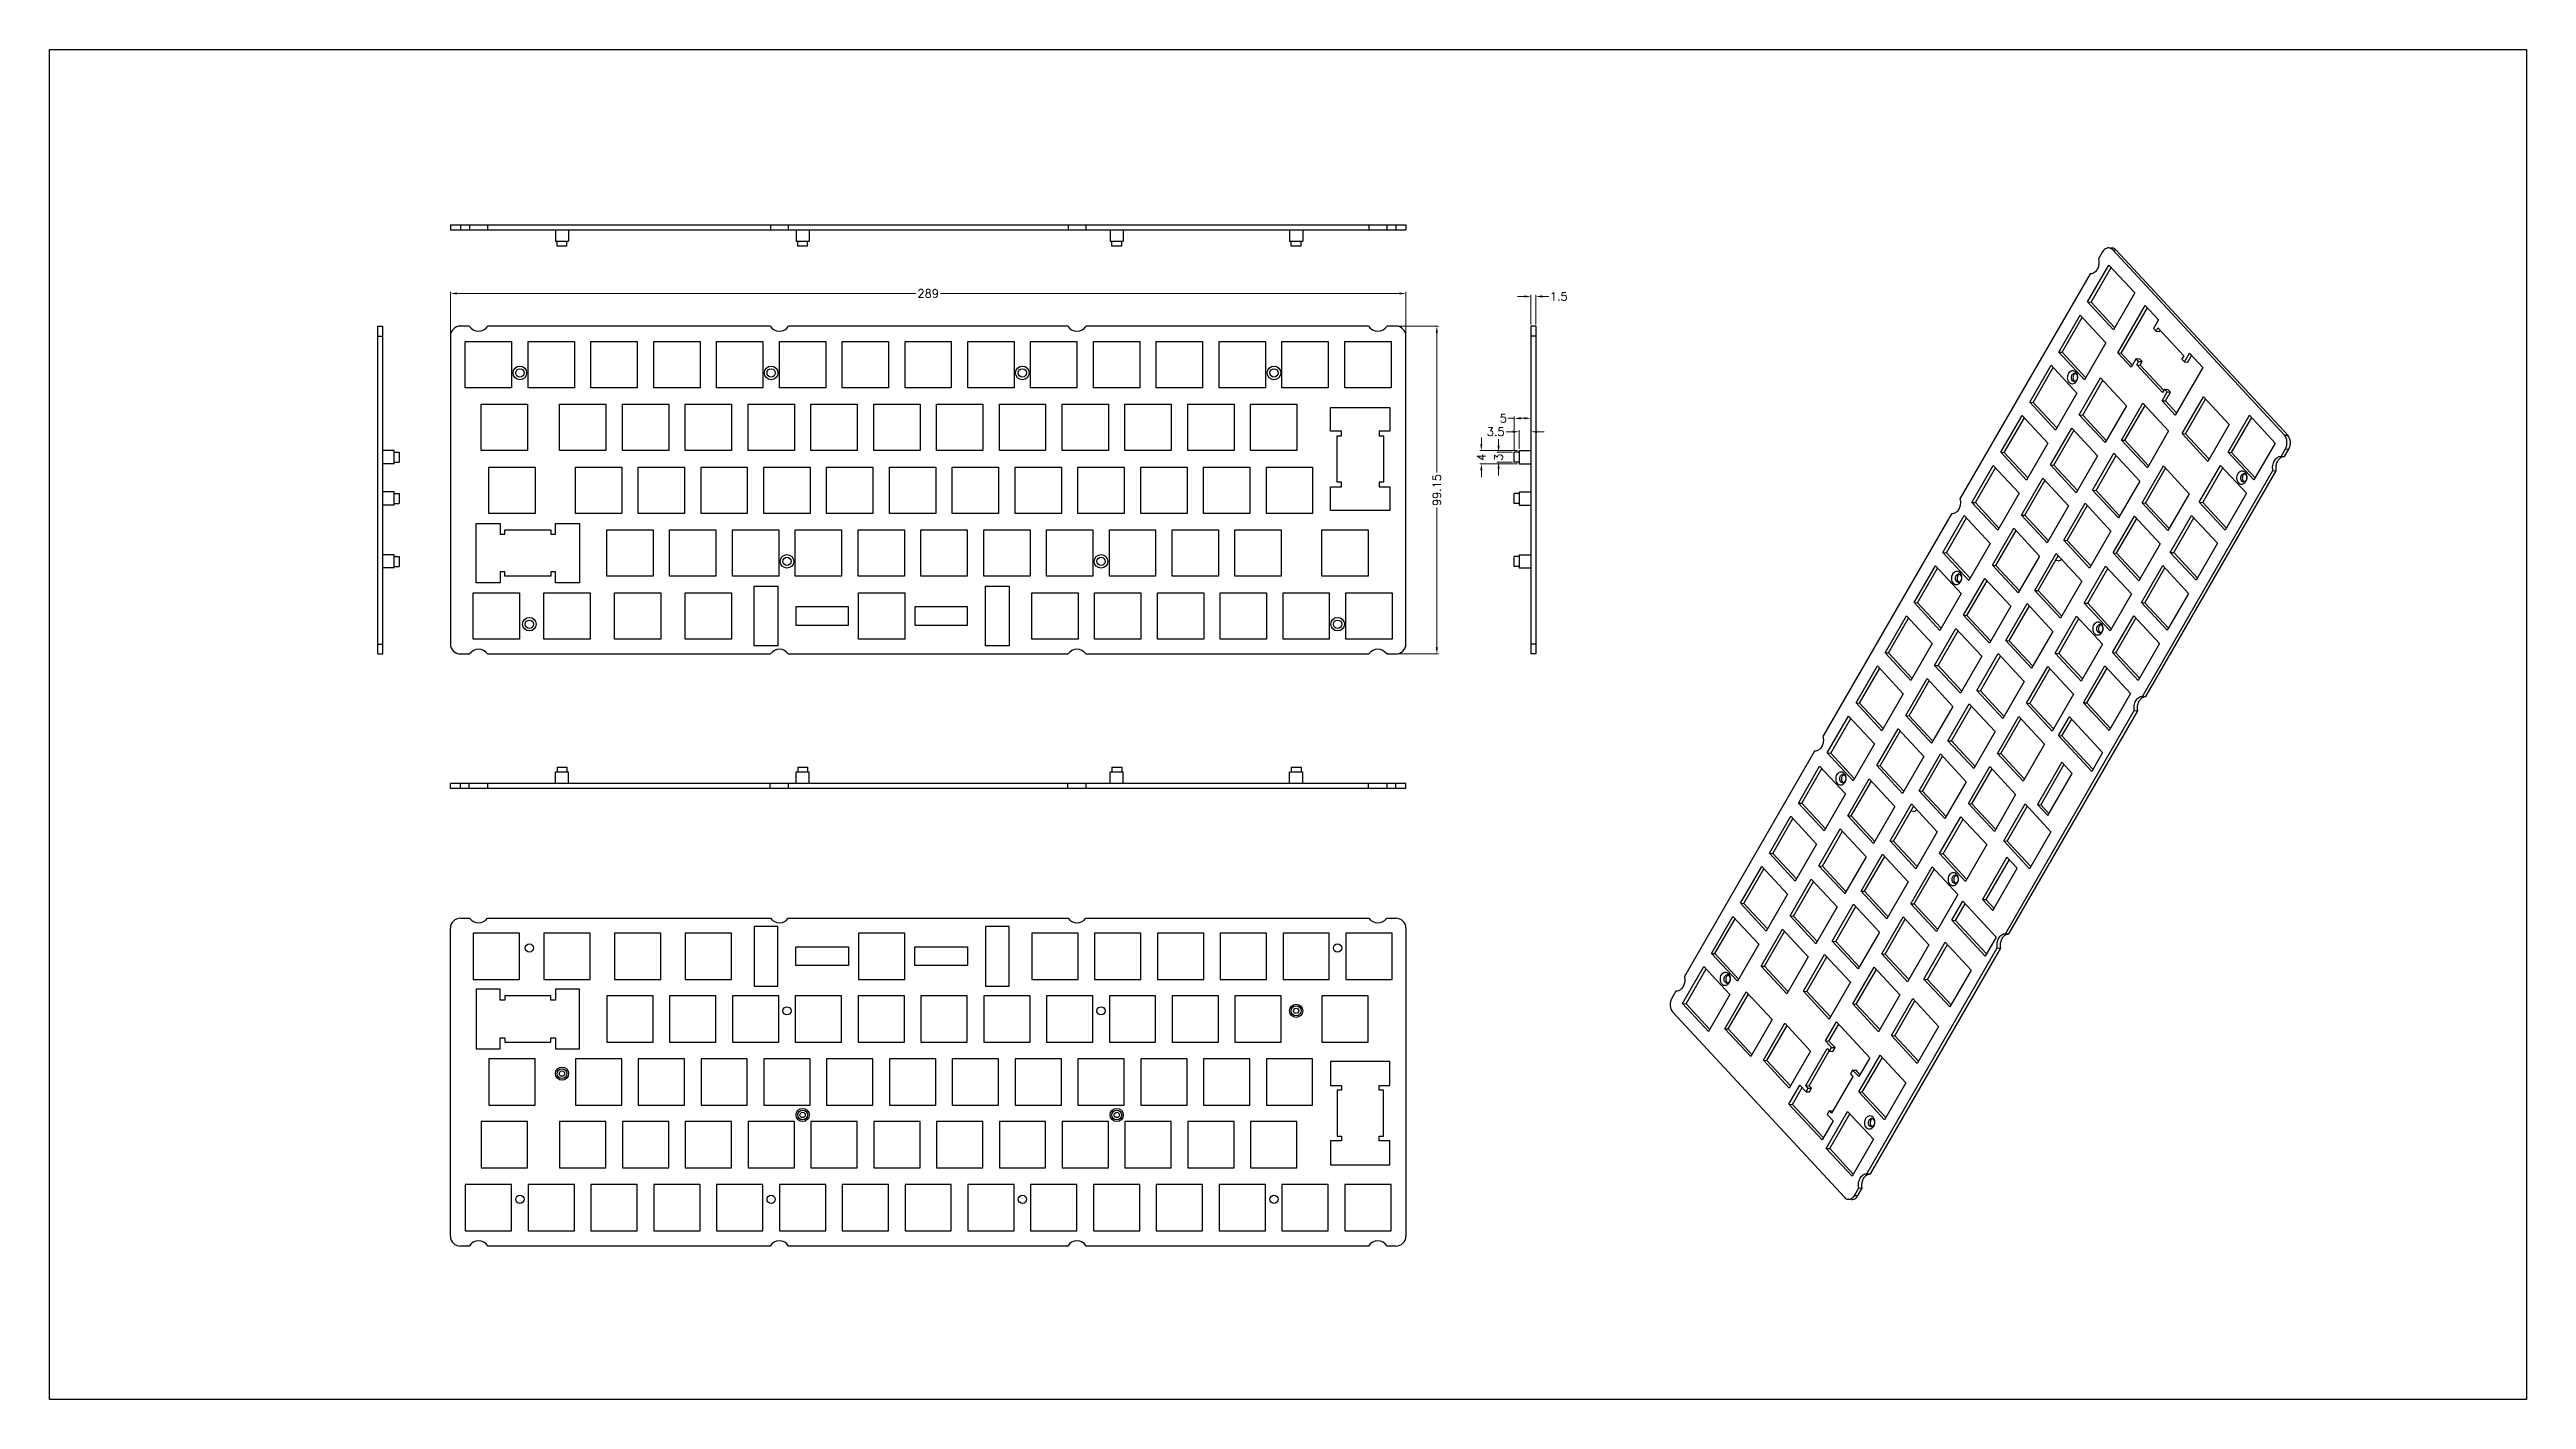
# Model space of a CAD drawing. Header units: millimetres. Extents: x 1341 to 3576, y -414 to 1667.
# Drawn here: x 2233 to 2982, y -134 to 274 of the extents above; entities that cross this region are included whole.
import ezdxf

# ---------------------------------------------------------------- set-up
doc = ezdxf.new("R2010")
doc.units = ezdxf.units.MM
doc.layers.add('dim', color=82, linetype='Continuous', lineweight=9)
doc.styles.add('ROMANC', font='romanc.shx', dxfattribs={"bigfont": 'gbcbig.shx'})
doc.dimstyles.new('YanXiu', dxfattribs={"dimtxt": 2.5, "dimasz": 2.2, "dimexe": 0.66, "dimexo": 0.66, "dimgap": 0.66, "dimtad": 0, "dimdsep": 46, "dimtxsty": 'ROMANC', "dimcen": 0, "dimclrd": 256, "dimclre": 131, "dimclrt": 42, "dimazin": 2, "dimtfac": 1, "dimtofl": 0, "dimtmove": 0, "dimatfit": 3, "dimfxl": 1, "dimlwd": 5, "dimlwe": 5, "dimarcsym": 0})

msp = doc.modelspace()

# ---------------------------------------------------------------- blocks, each defined once
blk = doc.blocks.new('*D22')
at = {"layer": 'Defpoints', "color": 0}
for p in [(2643.11, 200.22), (2354.11, 187.34), (2643.11, 187.34)]:
    blk.add_point(p, dxfattribs=at)
at = {"layer": 'dim', "color": 131, "lineweight": 5}
for p, q in [((2354.11, 187.84), (2354.11, 200.72)), ((2643.11, 187.84), (2643.11, 200.72))]:
    blk.add_line(p, q, dxfattribs=at)
at = {"layer": 'dim', "lineweight": 5}
for p, q in [((2356.11, 200.22), (2494.9, 200.22)), ((2641.11, 200.22), (2502.33, 200.22))]:
    blk.add_line(p, q, dxfattribs=at)
at = {"layer": 'dim'}
for points in [[(2356.11, 200.55), (2356.11, 199.89), (2354.11, 200.22)], [(2641.11, 200.55), (2641.11, 199.89), (2643.11, 200.22)]]:
    blk.add_solid(points, dxfattribs=at)
at = {"layer": 'dim', "color": 42, "insert": (2498.61, 200.22), "char_height": 2.5, "attachment_point": 5, "style": 'ROMANC'}
blk.add_mtext('289', dxfattribs=at)
blk = doc.blocks.new('*D23')
at = {"layer": 'Defpoints', "color": 0}
for p in [(2640.11, 190.34), (2640.11, 91.19), (2652.47, 91.19)]:
    blk.add_point(p, dxfattribs=at)
at = {"layer": 'dim', "color": 131, "lineweight": 5}
for p, q in [((2640.61, 190.34), (2652.97, 190.34)), ((2640.61, 91.19), (2652.97, 91.19))]:
    blk.add_line(p, q, dxfattribs=at)
at = {"layer": 'dim', "lineweight": 5}
for p, q in [((2652.47, 188.34), (2652.47, 146.09)), ((2652.47, 93.19), (2652.47, 135.45))]:
    blk.add_line(p, q, dxfattribs=at)
at = {"layer": 'dim'}
for points in [[(2652.13, 188.34), (2652.8, 188.34), (2652.47, 190.34)], [(2652.13, 93.19), (2652.8, 93.19), (2652.47, 91.19)]]:
    blk.add_solid(points, dxfattribs=at)
at = {"layer": 'dim', "color": 42, "insert": (2652.47, 140.77), "char_height": 2.5, "attachment_point": 5, "rotation": 90, "style": 'ROMANC'}
blk.add_mtext('99.15', dxfattribs=at)
blk = doc.blocks.new('*D24')
at = {"layer": 'Defpoints', "color": 0}
for p in [(2682.4, 199.31), (2680.9, 190.34), (2682.4, 190.34)]:
    blk.add_point(p, dxfattribs=at)
at = {"layer": 'dim', "lineweight": 5}
for p, q in [((2678.9, 199.31), (2676.9, 199.31)), ((2684.4, 199.31), (2686.4, 199.31))]:
    blk.add_line(p, q, dxfattribs=at)
at = {"layer": 'dim', "color": 131, "lineweight": 5}
for p, q in [((2680.9, 190.84), (2680.9, 199.81)), ((2682.4, 190.84), (2682.4, 199.81))]:
    blk.add_line(p, q, dxfattribs=at)
at = {"layer": 'dim'}
for points in [[(2678.9, 199.65), (2678.9, 198.98), (2680.9, 199.31)], [(2684.4, 199.65), (2684.4, 198.98), (2682.4, 199.31)]]:
    blk.add_solid(points, dxfattribs=at)
at = {"layer": 'dim', "color": 42, "insert": (2689.34, 199.31), "char_height": 2.5, "attachment_point": 5, "style": 'ROMANC'}
blk.add_mtext('1.5', dxfattribs=at)
blk = doc.blocks.new('*D25')
at = {"layer": 'Defpoints', "color": 0}
for p in [(2665.94, 152.69), (2677.4, 152.69), (2677.4, 148.69)]:
    blk.add_point(p, dxfattribs=at)
at = {"layer": 'dim', "color": 131, "lineweight": 5}
for p, q in [((2676.9, 152.69), (2665.44, 152.69)), ((2676.9, 148.69), (2665.44, 148.69))]:
    blk.add_line(p, q, dxfattribs=at)
at = {"layer": 'dim', "lineweight": 5}
for p, q in [((2665.94, 154.69), (2665.94, 156.69)), ((2665.94, 146.69), (2665.94, 144.69))]:
    blk.add_line(p, q, dxfattribs=at)
at = {"layer": 'dim'}
for points in [[(2665.6, 154.69), (2666.27, 154.69), (2665.94, 152.69)], [(2665.6, 146.69), (2666.27, 146.69), (2665.94, 148.69)]]:
    blk.add_solid(points, dxfattribs=at)
at = {"layer": 'dim', "color": 42, "insert": (2665.94, 150.69), "char_height": 2.5, "attachment_point": 5, "rotation": 90, "style": 'ROMANC'}
blk.add_mtext('4', dxfattribs=at)
blk = doc.blocks.new('*D26')
at = {"layer": 'Defpoints', "color": 0}
for p in [(2671.15, 152.19), (2675.9, 152.19), (2675.9, 149.19)]:
    blk.add_point(p, dxfattribs=at)
at = {"layer": 'dim', "color": 131, "lineweight": 5}
for p, q in [((2675.4, 152.19), (2670.65, 152.19)), ((2675.4, 149.19), (2670.65, 149.19))]:
    blk.add_line(p, q, dxfattribs=at)
at = {"layer": 'dim', "lineweight": 5}
for p, q in [((2671.15, 154.19), (2671.15, 156.19)), ((2671.15, 147.19), (2671.15, 145.19))]:
    blk.add_line(p, q, dxfattribs=at)
at = {"layer": 'dim'}
for points in [[(2670.82, 154.19), (2671.48, 154.19), (2671.15, 152.19)], [(2670.82, 147.19), (2671.48, 147.19), (2671.15, 149.19)]]:
    blk.add_solid(points, dxfattribs=at)
at = {"layer": 'dim', "color": 42, "insert": (2671.15, 150.69), "char_height": 2.5, "attachment_point": 5, "rotation": 90, "style": 'ROMANC'}
blk.add_mtext('3', dxfattribs=at)
blk = doc.blocks.new('*D27')
at = {"layer": 'Defpoints', "color": 0}
for p in [(2677.4, 158.4), (2677.4, 152.69), (2680.9, 152.69)]:
    blk.add_point(p, dxfattribs=at)
at = {"layer": 'dim', "lineweight": 5}
for p, q in [((2675.4, 158.4), (2673.4, 158.4)), ((2682.9, 158.4), (2684.9, 158.4))]:
    blk.add_line(p, q, dxfattribs=at)
at = {"layer": 'dim', "color": 131, "lineweight": 5}
for p, q in [((2677.4, 153.19), (2677.4, 158.9)), ((2680.9, 153.19), (2680.9, 158.9))]:
    blk.add_line(p, q, dxfattribs=at)
at = {"layer": 'dim'}
for points in [[(2675.4, 158.73), (2675.4, 158.06), (2677.4, 158.4)], [(2682.9, 158.73), (2682.9, 158.06), (2680.9, 158.4)]]:
    blk.add_solid(points, dxfattribs=at)
at = {"layer": 'dim', "color": 42, "insert": (2670.29, 158.4), "char_height": 2.5, "attachment_point": 5, "style": 'ROMANC'}
blk.add_mtext('3.5', dxfattribs=at)
blk = doc.blocks.new('*D28')
at = {"layer": 'Defpoints', "color": 0}
for p in [(2675.9, 162.46), (2675.9, 152.19), (2680.9, 152.69)]:
    blk.add_point(p, dxfattribs=at)
at = {"layer": 'dim', "lineweight": 5}
for p, q in [((2675.9, 162.46), (2673.9, 162.46)), ((2678.9, 162.46), (2677.9, 162.46))]:
    blk.add_line(p, q, dxfattribs=at)
at = {"layer": 'dim', "color": 131, "lineweight": 5}
for p, q in [((2675.9, 152.69), (2675.9, 162.96)), ((2680.9, 153.19), (2680.9, 162.96))]:
    blk.add_line(p, q, dxfattribs=at)
at = {"layer": 'dim'}
for points in [[(2677.9, 162.79), (2677.9, 162.13), (2675.9, 162.46)], [(2678.9, 162.79), (2678.9, 162.13), (2680.9, 162.46)]]:
    blk.add_solid(points, dxfattribs=at)
at = {"layer": 'dim', "color": 42, "insert": (2672.57, 162.46), "char_height": 2.5, "attachment_point": 5, "style": 'ROMANC'}
blk.add_mtext('5', dxfattribs=at)

# ---------------------------------------------------------------- dimensions: what is measured, and where the dimension line sits
at = {"layer": 'dim'}
for base, p1, p2, picture, middle in [((2643.114, 200.22), (2354.114, 187.343), (2643.114, 187.343), '*D22', (2498.614, 200.22)), ((2682.404, 199.314), (2680.904, 190.343), (2682.404, 190.343), '*D24', (2689.344, 199.314))]:
    dim = msp.add_linear_dim(base=base, p1=p1, p2=p2, dimstyle='YanXiu', override={"dimasz": 2, "dimexe": 0.49975, "dimexo": 0.49975, "dimgap": 0.49975}, dxfattribs=at)
    dim.commit()
    dim.dimension.update_dxf_attribs({"geometry": picture, "text_midpoint": middle})
for base, p1, p2, picture, middle in [((2652.466, 91.193), (2640.114, 190.343), (2640.114, 91.193), '*D23', (2652.466, 140.768)), ((2665.938, 152.693), (2677.404, 148.693), (2677.404, 152.693), '*D25', (2665.938, 150.693)), ((2671.149, 152.193), (2675.904, 149.193), (2675.904, 152.193), '*D26', (2671.149, 150.693))]:
    dim = msp.add_linear_dim(base=base, p1=p1, p2=p2, angle=90, dimstyle='YanXiu', override={"dimasz": 2, "dimexe": 0.49975, "dimexo": 0.49975, "dimgap": 0.49975}, dxfattribs=at)
    dim.commit()
    dim.dimension.update_dxf_attribs({"geometry": picture, "text_midpoint": middle})
for base, p2, picture, middle in [((2677.404, 158.397), (2677.404, 152.693), '*D27', (2670.285, 158.397)), ((2675.904, 162.46), (2675.904, 152.193), '*D28', (2672.571, 162.46))]:
    dim = msp.add_linear_dim(base=base, p1=(2680.904, 152.693), p2=p2, dimstyle='YanXiu', override={"dimasz": 2, "dimexe": 0.49975, "dimexo": 0.49975, "dimgap": 0.49975}, dxfattribs=at)
    dim.commit()
    dim.dimension.update_dxf_attribs({"geometry": picture, "text_midpoint": middle, "dimtype": 160})

# ---------------------------------------------------------------- linework, layer by layer
at = {"color": 7, "linetype": 'Continuous'}
for p, q in [((2354.114, 221.001), (2354.114, 219.501)), ((2354.114, 221.001), (2643.114, 221.001)), ((2354.114, 219.501), (2643.114, 219.501)), ((2357.114, 221.001), (2357.114, 219.501)), ((2359.916, 221.001), (2359.916, 219.501)), ((2365.313, 221.001), (2365.313, 219.501)), ((2385.859, 219.501), (2385.859, 216.001)), ((2389.859, 219.501), (2389.859, 216.001)), ((2450.916, 221.001), (2450.916, 219.501)), ((2456.313, 221.001), (2456.313, 219.501)), ((2458.644, 219.501), (2458.644, 216.001)), ((2462.644, 219.501), (2462.644, 216.001)), ((2540.916, 221.001), (2540.916, 219.501)), ((2546.313, 221.001), (2546.313, 219.501)), ((2553.644, 219.501), (2553.644, 216.001)), ((2557.644, 219.501), (2557.644, 216.001)), ((2607.909, 219.501), (2607.909, 216.001)), ((2611.909, 219.501), (2611.909, 216.001)), ((2631.916, 221.001), (2631.916, 219.501)), ((2637.313, 221.001), (2637.313, 219.501)), ((2640.114, 221.001), (2640.114, 219.501)), ((2643.114, 221.001), (2643.114, 219.501)), ((2385.859, 216.001), (2389.859, 216.001)), ((2386.359, 214.501), (2386.359, 216.001)), ((2389.359, 214.501), (2386.359, 214.501)), ((2389.359, 214.501), (2389.359, 216.001)), ((2458.644, 216.001), (2462.644, 216.001)), ((2459.144, 214.501), (2459.144, 216.001)), ((2462.144, 214.501), (2459.144, 214.501)), ((2462.144, 214.501), (2462.144, 216.001)), ((2553.644, 216.001), (2557.644, 216.001)), ((2554.144, 214.501), (2554.144, 216.001)), ((2557.144, 214.501), (2554.144, 214.501)), ((2557.144, 214.501), (2557.144, 216.001)), ((2607.909, 216.001), (2611.909, 216.001)), ((2608.409, 214.501), (2608.409, 216.001)), ((2611.409, 214.501), (2608.409, 214.501)), ((2611.409, 214.501), (2611.409, 216.001)), ((2853.87, 212.812), (2852.626, 210.657)), ((2856.781, 213.932), (2855.745, 214.002)), ((2908.841, 157.391), (2856.924, 213.402)), ((2856.924, 213.402), (2857.96, 213.332)), ((2909.877, 157.321), (2857.96, 213.332)), ((2850.049, 206.194), (2810.718, 138.07)), ((2849.324, 197.653), (2855.771, 208.82)), ((2850.049, 206.194), (2850.14, 206.188)), ((2850.14, 206.187), (2850.049, 206.194)), ((2850.36, 197.583), (2856.435, 208.104)), ((2855.771, 208.82), (2863.574, 200.402)), ((2857.127, 189.235), (2849.324, 197.653)), ((2849.324, 197.653), (2850.36, 197.583)), ((2857.5, 189.88), (2850.36, 197.583)), ((2863.574, 200.402), (2857.127, 189.235)), ((2858.45, 182.221), (2866.74, 196.579)), ((2859.487, 182.151), (2867.403, 195.863)), ((2866.74, 196.579), (2870.753, 192.249)), ((2332.134, 91.193), (2332.134, 190.343)), ((2332.134, 190.343), (2333.634, 190.343)), ((2332.134, 187.343), (2333.634, 187.343)), ((2333.634, 91.193), (2333.634, 190.343)), ((2354.114, 187.343), (2354.114, 94.193)), ((2359.817, 190.343), (2357.114, 190.343)), ((2450.817, 190.343), (2365.412, 190.343)), ((2540.817, 190.343), (2456.412, 190.343)), ((2631.817, 190.343), (2546.412, 190.343)), ((2640.114, 190.343), (2637.412, 190.343)), ((2643.114, 94.193), (2643.114, 187.343)), ((2680.904, 190.343), (2680.904, 91.193)), ((2682.404, 190.343), (2680.904, 190.343)), ((2682.404, 187.343), (2680.904, 187.343)), ((2682.404, 190.343), (2682.404, 91.193)), ((2840.574, 182.497), (2847.021, 193.664)), ((2841.61, 182.427), (2847.685, 192.949)), ((2847.021, 193.664), (2854.824, 185.246)), ((2870.753, 192.249), (2869.233, 189.617)), ((2869.233, 189.617), (2870.013, 188.775)), ((2870.013, 188.775), (2870.612, 189.812)), ((2870.013, 188.775), (2871.05, 188.705)), ((2870.612, 189.812), (2878.415, 181.394)), ((2871.05, 188.705), (2871.275, 189.097)), ((2358.614, 171.693), (2358.614, 185.693)), ((2358.614, 185.693), (2372.614, 185.693)), ((2372.614, 185.693), (2372.614, 171.693)), ((2377.614, 171.693), (2377.614, 185.693)), ((2377.614, 185.693), (2391.614, 185.693)), ((2391.614, 185.693), (2391.614, 171.693)), ((2396.614, 171.693), (2396.614, 185.693)), ((2396.614, 185.693), (2410.614, 185.693)), ((2410.614, 185.693), (2410.614, 171.693)), ((2415.614, 171.693), (2415.614, 185.693)), ((2415.614, 185.693), (2429.614, 185.693)), ((2429.614, 185.693), (2429.614, 171.693)), ((2434.614, 171.693), (2434.614, 185.693)), ((2434.614, 185.693), (2448.614, 185.693)), ((2448.614, 185.693), (2448.614, 171.693)), ((2453.614, 171.693), (2453.614, 185.693)), ((2453.614, 185.693), (2467.614, 185.693)), ((2467.614, 185.693), (2467.614, 171.693)), ((2472.614, 171.693), (2472.614, 185.693)), ((2472.614, 185.693), (2486.614, 185.693)), ((2486.614, 185.693), (2486.614, 171.693)), ((2491.614, 171.693), (2491.614, 185.693)), ((2491.614, 185.693), (2505.614, 185.693)), ((2505.614, 185.693), (2505.614, 171.693)), ((2510.614, 171.693), (2510.614, 185.693)), ((2510.614, 185.693), (2524.614, 185.693)), ((2524.614, 185.693), (2524.614, 171.693)), ((2529.614, 171.693), (2529.614, 185.693)), ((2529.614, 185.693), (2543.614, 185.693)), ((2543.614, 185.693), (2543.614, 171.693)), ((2548.614, 171.693), (2548.614, 185.693)), ((2548.614, 185.693), (2562.614, 185.693)), ((2562.614, 185.693), (2562.614, 171.693)), ((2567.614, 185.693), (2581.614, 185.693)), ((2567.614, 171.693), (2567.614, 185.693)), ((2581.614, 185.693), (2581.614, 171.693)), ((2586.614, 185.693), (2600.614, 185.693)), ((2586.614, 171.693), (2586.614, 185.693)), ((2600.614, 185.693), (2600.614, 171.693)), ((2605.614, 185.693), (2619.614, 185.693)), ((2605.614, 171.693), (2605.614, 185.693)), ((2619.614, 185.693), (2619.614, 171.693)), ((2624.614, 185.693), (2638.614, 185.693)), ((2624.614, 171.693), (2624.614, 185.693)), ((2638.614, 185.693), (2638.614, 171.693)), ((2848.377, 174.079), (2840.574, 182.497)), ((2840.574, 182.497), (2841.61, 182.427)), ((2848.75, 174.725), (2841.61, 182.427)), ((2854.824, 185.246), (2848.377, 174.079)), ((2862.463, 177.892), (2858.45, 182.221)), ((2858.45, 182.221), (2859.487, 182.151)), ((2862.836, 178.537), (2859.487, 182.151)), ((2863.983, 180.524), (2862.463, 177.892)), ((2864.763, 179.682), (2863.983, 180.524)), ((2863.983, 180.524), (2865.019, 180.454)), ((2865.799, 179.612), (2865.019, 180.454)), ((2878.415, 181.394), (2877.816, 180.357)), ((2877.816, 180.357), (2878.596, 179.515)), ((2878.596, 179.515), (2880.116, 182.148)), ((2879.633, 179.445), (2880.78, 181.432)), ((2880.116, 182.148), (2884.129, 177.818)), ((2831.824, 167.342), (2838.271, 178.509)), ((2832.86, 167.272), (2838.935, 177.793)), ((2838.271, 178.509), (2846.074, 170.091)), ((2846.802, 163.519), (2853.25, 174.686)), ((2847.839, 163.449), (2853.913, 173.97)), ((2853.25, 174.686), (2861.053, 166.268)), ((2864.165, 178.645), (2864.763, 179.682)), ((2871.967, 170.227), (2864.165, 178.645)), ((2864.165, 178.645), (2865.201, 178.575)), ((2864.763, 179.682), (2865.799, 179.612)), ((2865.201, 178.575), (2865.799, 179.612)), ((2872.34, 170.873), (2865.201, 178.575)), ((2884.129, 177.818), (2875.84, 163.46)), ((2878.596, 179.515), (2879.633, 179.445)), ((2372.614, 171.693), (2358.614, 171.693)), ((2363.379, 152.693), (2363.379, 166.693)), ((2363.379, 166.693), (2377.379, 166.693)), ((2377.379, 166.693), (2377.379, 152.693)), ((2391.614, 171.693), (2377.614, 171.693)), ((2387.144, 152.693), (2387.144, 166.693)), ((2387.144, 166.693), (2401.144, 166.693)), ((2410.614, 171.693), (2396.614, 171.693)), ((2401.144, 166.693), (2401.144, 152.693)), ((2406.144, 152.693), (2406.144, 166.693)), ((2406.144, 166.693), (2420.144, 166.693)), ((2429.614, 171.693), (2415.614, 171.693)), ((2420.144, 166.693), (2420.144, 152.693)), ((2425.144, 152.693), (2425.144, 166.693)), ((2425.144, 166.693), (2439.144, 166.693)), ((2448.614, 171.693), (2434.614, 171.693)), ((2439.144, 166.693), (2439.144, 152.693)), ((2444.144, 152.693), (2444.144, 166.693)), ((2444.144, 166.693), (2458.144, 166.693)), ((2467.614, 171.693), (2453.614, 171.693)), ((2458.144, 166.693), (2458.144, 152.693)), ((2463.144, 152.693), (2463.144, 166.693)), ((2463.144, 166.693), (2477.144, 166.693)), ((2486.614, 171.693), (2472.614, 171.693)), ((2477.144, 166.693), (2477.144, 152.693)), ((2482.144, 152.693), (2482.144, 166.693)), ((2482.144, 166.693), (2496.144, 166.693)), ((2505.614, 171.693), (2491.614, 171.693)), ((2496.144, 166.693), (2496.144, 152.693)), ((2501.144, 152.693), (2501.144, 166.693)), ((2501.144, 166.693), (2515.144, 166.693)), ((2524.614, 171.693), (2510.614, 171.693)), ((2515.144, 166.693), (2515.144, 152.693)), ((2520.144, 152.693), (2520.144, 166.693)), ((2520.144, 166.693), (2534.144, 166.693)), ((2543.614, 171.693), (2529.614, 171.693)), ((2534.144, 166.693), (2534.144, 152.693)), ((2539.144, 166.693), (2553.144, 166.693)), ((2539.144, 152.693), (2539.144, 166.693)), ((2562.614, 171.693), (2548.614, 171.693)), ((2553.144, 166.693), (2553.144, 152.693)), ((2558.144, 166.693), (2572.144, 166.693)), ((2558.144, 152.693), (2558.144, 166.693)), ((2581.614, 171.693), (2567.614, 171.693)), ((2572.144, 166.693), (2572.144, 152.693)), ((2577.144, 166.693), (2591.144, 166.693)), ((2577.144, 152.693), (2577.144, 166.693)), ((2600.614, 171.693), (2586.614, 171.693)), ((2591.144, 166.693), (2591.144, 152.693)), ((2596.144, 166.693), (2610.144, 166.693)), ((2596.144, 152.693), (2596.144, 166.693)), ((2619.614, 171.693), (2605.614, 171.693)), ((2610.144, 166.693), (2610.144, 152.693)), ((2620.299, 165.753), (2638.299, 165.753)), ((2620.299, 158.553), (2620.299, 165.753)), ((2638.614, 171.693), (2624.614, 171.693)), ((2638.299, 165.753), (2638.299, 158.553)), ((2839.627, 158.923), (2831.824, 167.342)), ((2831.824, 167.342), (2832.86, 167.272)), ((2839.999, 159.569), (2832.86, 167.272)), ((2846.074, 170.091), (2839.627, 158.923)), ((2861.053, 166.268), (2854.605, 155.1)), ((2859.586, 155.895), (2866.034, 167.062)), ((2860.623, 155.825), (2866.697, 166.346)), ((2866.034, 167.062), (2873.837, 158.644)), ((2871.827, 167.79), (2873.346, 170.422)), ((2871.827, 167.79), (2872.863, 167.72)), ((2875.84, 163.46), (2871.827, 167.79)), ((2872.566, 171.264), (2871.967, 170.227)), ((2873.346, 170.422), (2872.566, 171.264)), ((2872.566, 171.264), (2873.602, 171.194)), ((2872.863, 167.72), (2874.383, 170.352)), ((2876.212, 164.106), (2872.863, 167.72)), ((2873.346, 170.422), (2874.383, 170.352)), ((2874.383, 170.352), (2873.602, 171.194)), ((2877.894, 157.839), (2884.342, 169.006)), ((2878.931, 157.769), (2885.005, 168.29)), ((2884.342, 169.006), (2892.145, 160.588)), ((2623.599, 158.553), (2620.299, 158.553)), ((2623.599, 157.153), (2623.599, 158.553)), ((2638.299, 158.553), (2634.999, 158.553)), ((2634.999, 158.553), (2634.999, 157.153)), ((2823.074, 152.186), (2829.521, 163.353)), ((2824.11, 152.116), (2830.185, 162.637)), ((2829.521, 163.353), (2837.324, 154.935)), ((2838.052, 148.363), (2844.5, 159.53)), ((2839.088, 148.293), (2845.163, 158.815)), ((2844.5, 159.53), (2852.302, 151.112)), ((2854.605, 155.1), (2846.802, 163.519)), ((2846.802, 163.519), (2847.839, 163.449)), ((2854.978, 155.746), (2847.839, 163.449)), ((2873.837, 158.644), (2867.389, 147.477)), ((2877.894, 157.839), (2878.931, 157.769)), ((2885.697, 149.421), (2877.894, 157.839)), ((2886.07, 150.066), (2878.931, 157.769)), ((2892.145, 160.588), (2885.697, 149.421)), ((2891.839, 152.225), (2898.286, 163.392)), ((2892.875, 152.155), (2898.95, 162.677)), ((2898.286, 163.392), (2906.089, 154.974)), ((2908.841, 157.391), (2909.877, 157.321)), ((2337.134, 152.693), (2333.634, 152.693)), ((2337.134, 148.694), (2337.134, 152.693)), ((2337.134, 152.193), (2338.634, 152.193)), ((2338.634, 152.193), (2338.634, 149.193)), ((2377.379, 152.693), (2363.379, 152.693)), ((2401.144, 152.693), (2387.144, 152.693)), ((2420.144, 152.693), (2406.144, 152.693)), ((2439.144, 152.693), (2425.144, 152.693)), ((2458.144, 152.693), (2444.144, 152.693)), ((2477.144, 152.693), (2463.144, 152.693)), ((2496.144, 152.693), (2482.144, 152.693)), ((2515.144, 152.693), (2501.144, 152.693)), ((2534.144, 152.693), (2520.144, 152.693)), ((2553.144, 152.693), (2539.144, 152.693)), ((2572.144, 152.693), (2558.144, 152.693)), ((2591.144, 152.693), (2577.144, 152.693)), ((2610.144, 152.693), (2596.144, 152.693)), ((2622.299, 157.153), (2623.599, 157.153)), ((2622.299, 143.153), (2622.299, 157.153)), ((2634.999, 157.153), (2636.299, 157.153)), ((2636.299, 157.153), (2636.299, 143.153)), ((2675.904, 149.193), (2675.904, 152.193)), ((2677.404, 152.193), (2675.904, 152.193)), ((2677.404, 152.693), (2677.404, 148.694)), ((2677.404, 152.693), (2680.904, 152.693)), ((2830.877, 143.768), (2823.074, 152.186)), ((2823.074, 152.186), (2824.11, 152.116)), ((2831.249, 144.414), (2824.11, 152.116)), ((2837.324, 154.935), (2830.877, 143.768)), ((2852.302, 151.112), (2845.855, 139.945)), ((2850.836, 140.739), (2857.284, 151.906)), ((2851.872, 140.669), (2857.947, 151.191)), ((2857.284, 151.906), (2865.086, 143.488)), ((2867.389, 147.477), (2859.586, 155.895)), ((2859.586, 155.895), (2860.623, 155.825)), ((2867.762, 148.122), (2860.623, 155.825)), ((2891.839, 152.225), (2892.875, 152.155)), ((2899.642, 143.807), (2891.839, 152.225)), ((2900.015, 144.453), (2892.875, 152.155)), ((2906.089, 154.974), (2899.642, 143.807)), ((2907.841, 150.959), (2909.132, 153.194)), ((2907.841, 150.959), (2908.877, 150.889)), ((2908.877, 150.889), (2910.168, 153.124)), ((2909.132, 153.194), (2910.168, 153.124)), ((2337.134, 148.693), (2333.634, 148.693)), ((2337.134, 149.193), (2338.634, 149.193)), ((2365.764, 133.693), (2365.764, 147.693)), ((2365.764, 147.693), (2379.764, 147.693)), ((2379.764, 147.693), (2379.764, 133.693)), ((2391.909, 133.693), (2391.909, 147.693)), ((2391.909, 147.693), (2405.909, 147.693)), ((2405.909, 147.693), (2405.909, 133.693)), ((2410.909, 133.693), (2410.909, 147.693)), ((2410.909, 147.693), (2424.909, 147.693)), ((2424.909, 147.693), (2424.909, 133.693)), ((2429.909, 133.693), (2429.909, 147.693)), ((2429.909, 147.693), (2443.909, 147.693)), ((2443.909, 147.693), (2443.909, 133.693)), ((2448.909, 133.693), (2448.909, 147.693)), ((2448.909, 147.693), (2462.909, 147.693)), ((2462.909, 147.693), (2462.909, 133.693)), ((2467.909, 133.693), (2467.909, 147.693)), ((2467.909, 147.693), (2481.909, 147.693)), ((2481.909, 147.693), (2481.909, 133.693)), ((2486.909, 133.693), (2486.909, 147.693)), ((2486.909, 147.693), (2500.909, 147.693)), ((2500.909, 147.693), (2500.909, 133.693)), ((2505.909, 133.693), (2505.909, 147.693)), ((2505.909, 147.693), (2519.909, 147.693)), ((2519.909, 147.693), (2519.909, 133.693)), ((2524.909, 147.693), (2538.909, 147.693)), ((2524.909, 133.693), (2524.909, 147.693)), ((2538.909, 147.693), (2538.909, 133.693)), ((2543.909, 147.693), (2557.909, 147.693)), ((2543.909, 133.693), (2543.909, 147.693)), ((2557.909, 147.693), (2557.909, 133.693)), ((2562.909, 147.693), (2576.909, 147.693)), ((2562.909, 133.693), (2562.909, 147.693)), ((2576.909, 147.693), (2576.909, 133.693)), ((2581.909, 147.693), (2595.909, 147.693)), ((2581.909, 133.693), (2581.909, 147.693)), ((2595.909, 147.693), (2595.909, 133.693)), ((2600.909, 147.693), (2614.909, 147.693)), ((2600.909, 133.693), (2600.909, 147.693)), ((2614.909, 147.693), (2614.909, 133.693)), ((2623.599, 143.153), (2622.299, 143.153)), ((2623.599, 141.753), (2623.599, 143.153)), ((2636.299, 143.153), (2634.999, 143.153)), ((2634.999, 143.153), (2634.999, 141.753)), ((2677.404, 149.193), (2675.904, 149.193)), ((2677.404, 148.693), (2680.904, 148.693)), ((2814.324, 137.03), (2820.771, 148.198)), ((2815.36, 136.96), (2821.434, 147.482)), ((2820.771, 148.198), (2828.574, 139.779)), ((2829.302, 133.207), (2835.75, 144.375)), ((2830.338, 133.137), (2836.413, 143.659)), ((2835.75, 144.375), (2843.552, 135.956)), ((2845.855, 139.945), (2838.052, 148.363)), ((2838.052, 148.363), (2839.088, 148.293)), ((2846.228, 140.591), (2839.088, 148.293)), ((2865.086, 143.488), (2858.639, 132.321)), ((2865.805, 136.9), (2872.253, 148.068)), ((2865.933, 78.372), (2905.356, 146.654)), ((2866.842, 136.83), (2872.916, 147.352)), ((2866.969, 78.302), (2906.392, 146.584)), ((2872.253, 148.068), (2880.056, 139.649)), ((2883.089, 137.07), (2889.536, 148.237)), ((2884.125, 137), (2890.2, 147.521)), ((2889.536, 148.237), (2897.339, 139.819)), ((2905.356, 146.654), (2906.392, 146.584)), ((2337.134, 140.193), (2333.634, 140.193)), ((2337.134, 136.193), (2333.634, 136.193)), ((2337.134, 136.194), (2337.134, 140.193)), ((2337.134, 139.693), (2338.634, 139.693)), ((2337.134, 136.693), (2338.634, 136.693)), ((2338.634, 139.693), (2338.634, 136.693)), ((2620.299, 141.753), (2623.599, 141.753)), ((2620.299, 134.553), (2620.299, 141.753)), ((2634.999, 141.753), (2638.299, 141.753)), ((2638.299, 141.753), (2638.299, 134.553)), ((2675.904, 136.693), (2675.904, 139.693)), ((2677.404, 139.693), (2675.904, 139.693)), ((2677.404, 136.693), (2675.904, 136.693)), ((2677.404, 140.193), (2677.404, 136.194)), ((2677.404, 140.193), (2680.904, 140.193)), ((2677.404, 136.193), (2680.904, 136.193)), ((2822.126, 128.612), (2814.324, 137.03)), ((2814.324, 137.03), (2815.36, 136.96)), ((2822.499, 129.258), (2815.36, 136.96)), ((2828.574, 139.779), (2822.126, 128.612)), ((2843.552, 135.956), (2837.105, 124.789)), ((2842.086, 125.584), (2848.534, 136.751)), ((2843.122, 125.514), (2849.197, 136.035)), ((2848.534, 136.751), (2856.336, 128.333)), ((2858.639, 132.321), (2850.836, 140.739)), ((2850.836, 140.739), (2851.872, 140.669)), ((2859.012, 132.967), (2851.872, 140.669)), ((2865.805, 136.9), (2866.842, 136.83)), ((2873.608, 128.482), (2865.805, 136.9)), ((2873.981, 129.128), (2866.842, 136.83)), ((2880.056, 139.649), (2873.608, 128.482)), ((2883.089, 137.07), (2884.125, 137)), ((2890.892, 128.651), (2883.089, 137.07)), ((2891.265, 129.297), (2884.125, 137)), ((2897.339, 139.819), (2890.892, 128.651)), ((2361.914, 112.693), (2361.914, 130.693)), ((2361.914, 130.693), (2369.114, 130.693)), ((2379.764, 133.693), (2365.764, 133.693)), ((2369.114, 130.693), (2369.114, 127.393)), ((2369.114, 127.393), (2370.514, 127.393)), ((2370.514, 127.393), (2370.514, 128.693)), ((2370.514, 128.693), (2384.514, 128.693)), ((2384.514, 128.693), (2384.514, 127.393)), ((2384.514, 127.393), (2385.914, 127.393)), ((2385.914, 127.393), (2385.914, 130.693)), ((2385.914, 130.693), (2393.114, 130.693)), ((2405.909, 133.693), (2391.909, 133.693)), ((2393.114, 130.693), (2393.114, 112.693)), ((2401.419, 114.693), (2401.419, 128.693)), ((2401.419, 128.693), (2415.419, 128.693)), ((2424.909, 133.693), (2410.909, 133.693)), ((2415.419, 128.693), (2415.419, 114.693)), ((2420.419, 114.693), (2420.419, 128.693)), ((2420.419, 128.693), (2434.419, 128.693)), ((2443.909, 133.693), (2429.909, 133.693)), ((2434.419, 128.693), (2434.419, 114.693)), ((2439.419, 114.693), (2439.419, 128.693)), ((2439.419, 128.693), (2453.419, 128.693)), ((2462.909, 133.693), (2448.909, 133.693)), ((2453.419, 128.693), (2453.419, 114.693)), ((2458.419, 114.693), (2458.419, 128.693)), ((2458.419, 128.693), (2472.419, 128.693)), ((2481.909, 133.693), (2467.909, 133.693)), ((2472.419, 128.693), (2472.419, 114.693)), ((2477.419, 114.693), (2477.419, 128.693)), ((2477.419, 128.693), (2491.419, 128.693)), ((2500.909, 133.693), (2486.909, 133.693)), ((2491.419, 128.693), (2491.419, 114.693)), ((2496.419, 128.693), (2510.419, 128.693)), ((2496.419, 114.693), (2496.419, 128.693)), ((2519.909, 133.693), (2505.909, 133.693)), ((2510.419, 128.693), (2510.419, 114.693)), ((2515.419, 128.693), (2529.419, 128.693)), ((2515.419, 114.693), (2515.419, 128.693)), ((2538.909, 133.693), (2524.909, 133.693)), ((2529.419, 128.693), (2529.419, 114.693)), ((2534.419, 128.693), (2548.419, 128.693)), ((2534.419, 114.693), (2534.419, 128.693)), ((2557.909, 133.693), (2543.909, 133.693)), ((2548.419, 128.693), (2548.419, 114.693)), ((2553.419, 128.693), (2567.419, 128.693)), ((2553.419, 114.693), (2553.419, 128.693)), ((2576.909, 133.693), (2562.909, 133.693)), ((2567.419, 128.693), (2567.419, 114.693)), ((2572.419, 128.693), (2586.419, 128.693)), ((2572.419, 114.693), (2572.419, 128.693)), ((2595.909, 133.693), (2581.909, 133.693)), ((2586.419, 128.693), (2586.419, 114.693)), ((2591.419, 128.693), (2605.419, 128.693)), ((2591.419, 114.693), (2591.419, 128.693)), ((2614.909, 133.693), (2600.909, 133.693)), ((2605.419, 128.693), (2605.419, 114.693)), ((2617.669, 128.693), (2631.669, 128.693)), ((2617.669, 114.693), (2617.669, 128.693)), ((2638.299, 134.553), (2620.299, 134.553)), ((2631.669, 128.693), (2631.669, 114.693)), ((2808.141, 133.606), (2769.27, 66.28)), ((2805.574, 121.875), (2812.021, 133.042)), ((2806.61, 121.805), (2812.684, 132.326)), ((2808.141, 133.606), (2808.232, 133.6)), ((2808.232, 133.599), (2808.141, 133.606)), ((2812.021, 133.042), (2819.824, 124.624)), ((2820.552, 118.052), (2826.999, 129.219)), ((2821.588, 117.982), (2827.663, 128.503)), ((2826.999, 129.219), (2834.802, 120.801)), ((2837.105, 124.789), (2829.302, 133.207)), ((2829.302, 133.207), (2830.338, 133.137)), ((2837.478, 125.435), (2830.338, 133.137)), ((2856.336, 128.333), (2849.889, 117.165)), ((2857.055, 121.745), (2863.503, 132.912)), ((2858.092, 121.675), (2864.166, 132.196)), ((2863.503, 132.912), (2871.306, 124.494)), ((2874.339, 121.914), (2880.786, 133.081)), ((2875.375, 121.844), (2881.45, 132.366)), ((2880.786, 133.081), (2888.589, 124.663)), ((2337.134, 121.193), (2333.634, 121.193)), ((2337.134, 117.194), (2337.134, 121.193)), ((2337.134, 120.693), (2338.634, 120.693)), ((2338.634, 120.693), (2338.634, 117.693)), ((2677.404, 120.693), (2675.904, 120.693)), ((2675.904, 117.693), (2675.904, 120.693)), ((2677.404, 121.193), (2680.904, 121.193)), ((2677.404, 121.193), (2677.404, 117.194)), ((2813.376, 113.457), (2805.574, 121.875)), ((2805.574, 121.875), (2806.61, 121.805)), ((2813.749, 114.102), (2806.61, 121.805)), ((2819.824, 124.624), (2813.376, 113.457)), ((2834.802, 120.801), (2828.355, 109.634)), ((2833.336, 110.428), (2839.783, 121.595)), ((2834.372, 110.358), (2840.447, 120.88)), ((2839.783, 121.595), (2847.586, 113.177)), ((2849.889, 117.165), (2842.086, 125.584)), ((2842.086, 125.584), (2843.122, 125.514)), ((2850.262, 117.811), (2843.122, 125.514)), ((2857.055, 121.745), (2858.092, 121.675)), ((2864.858, 113.326), (2857.055, 121.745)), ((2865.231, 113.972), (2858.092, 121.675)), ((2871.306, 124.494), (2864.858, 113.326)), ((2874.339, 121.914), (2875.375, 121.844)), ((2882.142, 113.496), (2874.339, 121.914)), ((2882.515, 114.142), (2875.375, 121.844)), ((2888.589, 124.663), (2882.142, 113.496)), ((2337.134, 117.193), (2333.634, 117.193)), ((2337.134, 117.693), (2338.634, 117.693)), ((2369.114, 112.693), (2361.914, 112.693)), ((2369.114, 115.993), (2369.114, 112.693)), ((2370.514, 115.993), (2369.114, 115.993)), ((2370.514, 114.693), (2370.514, 115.993)), ((2384.514, 114.693), (2370.514, 114.693)), ((2384.514, 115.993), (2384.514, 114.693)), ((2385.914, 115.993), (2384.514, 115.993)), ((2385.914, 112.693), (2385.914, 115.993)), ((2393.114, 112.693), (2385.914, 112.693)), ((2415.419, 114.693), (2401.419, 114.693)), ((2434.419, 114.693), (2420.419, 114.693)), ((2453.419, 114.693), (2439.419, 114.693)), ((2472.419, 114.693), (2458.419, 114.693)), ((2491.419, 114.693), (2477.419, 114.693)), ((2510.419, 114.693), (2496.419, 114.693)), ((2529.419, 114.693), (2515.419, 114.693)), ((2548.419, 114.693), (2534.419, 114.693)), ((2567.419, 114.693), (2553.419, 114.693)), ((2586.419, 114.693), (2572.419, 114.693)), ((2605.419, 114.693), (2591.419, 114.693)), ((2631.669, 114.693), (2617.669, 114.693)), ((2677.404, 117.693), (2675.904, 117.693)), ((2677.404, 117.193), (2680.904, 117.193)), ((2796.823, 106.719), (2803.271, 117.886)), ((2797.86, 106.649), (2803.934, 117.171)), ((2803.271, 117.886), (2811.074, 109.468)), ((2811.802, 102.896), (2818.249, 114.064)), ((2812.838, 102.826), (2818.913, 113.348)), ((2818.249, 114.064), (2826.052, 105.645)), ((2828.355, 109.634), (2820.552, 118.052)), ((2820.552, 118.052), (2821.588, 117.982)), ((2828.728, 110.279), (2821.588, 117.982)), ((2840.388, 119.364), (2839.602, 119.417)), ((2847.586, 113.177), (2841.139, 102.01)), ((2848.305, 106.589), (2854.753, 117.756)), ((2849.342, 106.519), (2855.416, 117.041)), ((2854.753, 117.756), (2862.556, 109.338)), ((2865.589, 106.758), (2872.036, 117.926)), ((2866.625, 106.688), (2872.7, 117.21)), ((2872.036, 117.926), (2879.839, 109.508)), ((2360.984, 95.693), (2360.984, 109.693)), ((2360.984, 109.693), (2374.984, 109.693)), ((2374.984, 109.693), (2374.984, 95.693)), ((2382.374, 95.693), (2382.374, 109.693)), ((2382.374, 109.693), (2396.374, 109.693)), ((2396.374, 109.693), (2396.374, 95.693)), ((2403.764, 95.693), (2403.764, 109.693)), ((2403.764, 109.693), (2417.764, 109.693)), ((2417.764, 109.693), (2417.764, 95.693)), ((2425.154, 95.693), (2425.154, 109.693)), ((2425.154, 109.693), (2439.154, 109.693)), ((2439.154, 109.693), (2439.154, 95.693)), ((2445.954, 93.693), (2445.954, 111.693)), ((2445.954, 111.693), (2453.154, 111.693)), ((2453.154, 111.693), (2453.154, 93.693)), ((2458.554, 105.493), (2458.554, 99.893)), ((2474.554, 105.493), (2458.554, 105.493)), ((2474.554, 99.893), (2474.554, 105.493)), ((2477.554, 109.693), (2491.554, 109.693)), ((2477.554, 95.693), (2477.554, 109.693)), ((2491.554, 109.693), (2491.554, 95.693)), ((2510.554, 105.493), (2494.554, 105.493)), ((2494.554, 105.493), (2494.554, 99.893)), ((2510.554, 99.893), (2510.554, 105.493)), ((2515.954, 111.693), (2523.154, 111.693)), ((2515.954, 93.693), (2515.954, 111.693)), ((2523.154, 111.693), (2523.154, 93.693)), ((2529.954, 109.693), (2543.954, 109.693)), ((2529.954, 95.693), (2529.954, 109.693)), ((2543.954, 109.693), (2543.954, 95.693)), ((2548.954, 109.693), (2562.954, 109.693)), ((2548.954, 95.693), (2548.954, 109.693)), ((2562.954, 109.693), (2562.954, 95.693)), ((2567.954, 109.693), (2581.954, 109.693)), ((2567.954, 95.693), (2567.954, 109.693)), ((2581.954, 109.693), (2581.954, 95.693)), ((2586.954, 109.693), (2600.954, 109.693)), ((2586.954, 95.693), (2586.954, 109.693)), ((2600.954, 109.693), (2600.954, 95.693)), ((2605.954, 109.693), (2619.954, 109.693)), ((2605.954, 95.693), (2605.954, 109.693)), ((2619.954, 109.693), (2619.954, 95.693)), ((2624.954, 109.693), (2638.954, 109.693)), ((2624.954, 95.693), (2624.954, 109.693)), ((2638.954, 109.693), (2638.954, 95.693)), ((2804.626, 98.301), (2796.823, 106.719)), ((2796.823, 106.719), (2797.86, 106.649)), ((2804.999, 98.947), (2797.86, 106.649)), ((2811.074, 109.468), (2804.626, 98.301)), ((2826.052, 105.645), (2819.605, 94.478)), ((2824.586, 95.272), (2831.033, 106.44)), ((2825.622, 95.202), (2831.697, 105.724)), ((2831.033, 106.44), (2838.836, 98.021)), ((2841.139, 102.01), (2833.336, 110.428)), ((2833.336, 110.428), (2834.372, 110.358)), ((2841.512, 102.656), (2834.372, 110.358)), ((2848.305, 106.589), (2849.342, 106.519)), ((2856.108, 98.171), (2848.305, 106.589)), ((2856.481, 98.817), (2849.342, 106.519)), ((2862.556, 109.338), (2856.108, 98.171)), ((2865.589, 106.758), (2866.625, 106.688)), ((2873.392, 98.34), (2865.589, 106.758)), ((2873.764, 98.986), (2866.625, 106.688)), ((2879.839, 109.508), (2873.392, 98.34)), ((2458.554, 99.893), (2474.554, 99.893)), ((2494.554, 99.893), (2510.554, 99.893)), ((2788.073, 91.564), (2794.521, 102.731)), ((2789.11, 91.494), (2795.184, 102.015)), ((2794.521, 102.731), (2802.324, 94.313)), ((2803.052, 87.741), (2809.499, 98.908)), ((2804.088, 87.671), (2810.163, 98.192)), ((2809.499, 98.908), (2817.302, 90.49)), ((2819.605, 94.478), (2811.802, 102.896)), ((2811.802, 102.896), (2812.838, 102.826)), ((2819.978, 95.124), (2812.838, 102.826)), ((2838.836, 98.021), (2832.389, 86.854)), ((2839.555, 91.434), (2846.003, 102.601)), ((2840.591, 91.364), (2846.666, 101.885)), ((2846.003, 102.601), (2853.806, 94.183)), ((2856.839, 91.603), (2863.286, 102.77)), ((2857.875, 91.533), (2863.949, 102.054)), ((2863.286, 102.77), (2871.089, 94.352)), ((2332.134, 94.193), (2333.634, 94.193)), ((2332.134, 91.193), (2333.634, 91.193)), ((2357.114, 91.193), (2359.916, 91.193)), ((2374.984, 95.693), (2360.984, 95.693)), ((2365.313, 91.193), (2450.916, 91.193)), ((2396.374, 95.693), (2382.374, 95.693)), ((2417.764, 95.693), (2403.764, 95.693)), ((2439.154, 95.693), (2425.154, 95.693)), ((2453.154, 93.693), (2445.954, 93.693)), ((2456.313, 91.193), (2540.916, 91.193)), ((2491.554, 95.693), (2477.554, 95.693)), ((2523.154, 93.693), (2515.954, 93.693)), ((2543.954, 95.693), (2529.954, 95.693)), ((2546.313, 91.193), (2631.916, 91.193)), ((2562.954, 95.693), (2548.954, 95.693)), ((2581.954, 95.693), (2567.954, 95.693)), ((2600.954, 95.693), (2586.954, 95.693)), ((2619.954, 95.693), (2605.954, 95.693)), ((2638.954, 95.693), (2624.954, 95.693)), ((2637.313, 91.193), (2640.114, 91.193)), ((2682.404, 94.193), (2680.904, 94.193)), ((2682.404, 91.193), (2680.904, 91.193)), ((2795.876, 83.145), (2788.073, 91.564)), ((2788.073, 91.564), (2789.11, 91.494)), ((2796.249, 83.791), (2789.11, 91.494)), ((2802.324, 94.313), (2795.876, 83.145)), ((2817.302, 90.49), (2810.855, 79.322)), ((2815.836, 80.117), (2822.283, 91.284)), ((2816.872, 80.047), (2822.947, 90.568)), ((2822.283, 91.284), (2830.086, 82.866)), ((2832.389, 86.854), (2824.586, 95.272)), ((2824.586, 95.272), (2825.622, 95.202)), ((2832.762, 87.5), (2825.622, 95.202)), ((2847.358, 83.015), (2839.555, 91.434)), ((2839.555, 91.434), (2840.591, 91.364)), ((2847.731, 83.661), (2840.591, 91.364)), ((2853.806, 94.183), (2847.358, 83.015)), ((2856.839, 91.603), (2857.875, 91.533)), ((2864.641, 83.185), (2856.839, 91.603)), ((2865.014, 83.83), (2857.875, 91.533)), ((2871.089, 94.352), (2864.641, 83.185)), ((2779.323, 76.408), (2785.771, 87.575)), ((2780.36, 76.338), (2786.434, 86.86)), ((2785.771, 87.575), (2793.574, 79.157)), ((2794.302, 72.585), (2800.749, 83.752)), ((2795.338, 72.515), (2801.413, 83.037)), ((2800.749, 83.752), (2808.552, 75.334)), ((2810.855, 79.322), (2803.052, 87.741)), ((2803.052, 87.741), (2804.088, 87.671)), ((2811.228, 79.968), (2804.088, 87.671)), ((2830.086, 82.866), (2823.639, 71.699)), ((2830.805, 76.278), (2837.253, 87.445)), ((2831.841, 76.208), (2837.916, 86.729)), ((2837.253, 87.445), (2845.055, 79.027)), ((2848.089, 76.447), (2854.536, 87.615)), ((2849.125, 76.377), (2855.199, 86.899)), ((2854.536, 87.615), (2862.339, 79.196)), ((2787.126, 67.99), (2779.323, 76.408)), ((2779.323, 76.408), (2780.36, 76.338)), ((2787.499, 68.636), (2780.36, 76.338)), ((2793.574, 79.157), (2787.126, 67.99)), ((2808.552, 75.334), (2802.105, 64.167)), ((2807.086, 64.961), (2813.533, 76.129)), ((2808.122, 64.891), (2814.197, 75.413)), ((2813.533, 76.129), (2821.336, 67.71)), ((2823.639, 71.699), (2815.836, 80.117)), ((2815.836, 80.117), (2816.872, 80.047)), ((2824.012, 72.344), (2816.872, 80.047)), ((2830.805, 76.278), (2831.841, 76.208)), ((2838.608, 67.86), (2830.805, 76.278)), ((2838.981, 68.506), (2831.841, 76.208)), ((2845.055, 79.027), (2838.608, 67.86)), ((2848.089, 76.447), (2849.125, 76.377)), ((2855.891, 68.029), (2848.089, 76.447)), ((2856.264, 68.675), (2849.125, 76.377)), ((2862.339, 79.196), (2855.891, 68.029)), ((2865.933, 78.372), (2866.969, 78.302)), ((2770.573, 61.252), (2777.021, 72.42)), ((2771.609, 61.183), (2777.684, 71.704)), ((2777.021, 72.42), (2784.824, 64.002)), ((2785.552, 57.429), (2791.999, 68.597)), ((2786.588, 57.36), (2792.663, 67.881)), ((2791.999, 68.597), (2799.802, 60.179)), ((2802.105, 64.167), (2794.302, 72.585)), ((2794.302, 72.585), (2795.338, 72.515)), ((2802.477, 64.813), (2795.338, 72.515)), ((2821.336, 67.71), (2814.889, 56.543)), ((2822.055, 61.122), (2828.502, 72.29)), ((2823.091, 61.052), (2829.166, 71.574)), ((2824.485, 6.582), (2863.448, 74.067)), ((2825.521, 6.512), (2864.484, 73.997)), ((2828.502, 72.29), (2836.305, 63.871)), ((2840.526, 66.483), (2843.842, 72.226)), ((2841.563, 66.413), (2844.506, 71.51)), ((2843.842, 72.226), (2853.875, 61.402)), ((2863.448, 74.067), (2864.484, 73.997)), ((2766.693, 61.817), (2727.362, -6.307)), ((2766.693, 61.817), (2766.784, 61.811)), ((2766.784, 61.81), (2766.693, 61.817)), ((2778.376, 52.834), (2770.573, 61.252)), ((2770.573, 61.252), (2771.609, 61.183)), ((2778.749, 53.48), (2771.609, 61.183)), ((2784.824, 64.002), (2778.376, 52.834)), ((2799.802, 60.179), (2793.355, 49.011)), ((2798.336, 49.806), (2804.783, 60.973)), ((2799.372, 49.736), (2805.447, 60.257)), ((2804.783, 60.973), (2812.586, 52.555)), ((2814.889, 56.543), (2807.086, 64.961)), ((2807.086, 64.961), (2808.122, 64.891)), ((2815.262, 57.189), (2808.122, 64.891)), ((2829.858, 52.704), (2822.055, 61.122)), ((2822.055, 61.122), (2823.091, 61.052)), ((2830.231, 53.35), (2823.091, 61.052)), ((2836.305, 63.871), (2829.858, 52.704)), ((2840.526, 66.483), (2841.563, 66.413)), ((2850.559, 55.659), (2840.526, 66.483)), ((2850.932, 56.305), (2841.563, 66.413)), ((2853.875, 61.402), (2850.559, 55.659)), ((2385.859, 51.987), (2385.859, 55.487)), ((2389.859, 55.487), (2385.859, 55.487)), ((2386.359, 56.987), (2386.359, 55.487)), ((2386.359, 56.987), (2389.359, 56.987)), ((2389.359, 56.987), (2389.359, 55.487)), ((2389.859, 51.987), (2389.859, 55.487)), ((2458.644, 51.987), (2458.644, 55.487)), ((2462.644, 55.487), (2458.644, 55.487)), ((2459.144, 56.987), (2459.144, 55.487)), ((2459.144, 56.987), (2462.144, 56.987)), ((2462.144, 56.987), (2462.144, 55.487)), ((2462.644, 51.987), (2462.644, 55.487)), ((2557.644, 55.487), (2553.644, 55.487)), ((2553.644, 51.987), (2553.644, 55.487)), ((2554.144, 56.987), (2557.144, 56.987)), ((2554.144, 56.987), (2554.144, 55.487)), ((2557.144, 56.987), (2557.144, 55.487)), ((2557.644, 51.987), (2557.644, 55.487)), ((2611.909, 55.487), (2607.909, 55.487)), ((2607.909, 51.987), (2607.909, 55.487)), ((2608.409, 56.987), (2611.409, 56.987)), ((2608.409, 56.987), (2608.409, 55.487)), ((2611.409, 56.987), (2611.409, 55.487)), ((2611.909, 51.987), (2611.909, 55.487)), ((2761.823, 46.097), (2768.271, 57.264)), ((2762.859, 46.027), (2768.934, 56.548)), ((2768.271, 57.264), (2776.073, 48.846)), ((2776.802, 42.274), (2783.249, 53.441)), ((2777.838, 42.204), (2783.912, 52.725)), ((2783.249, 53.441), (2791.052, 45.023)), ((2793.355, 49.011), (2785.552, 57.429)), ((2785.552, 57.429), (2786.588, 57.36)), ((2793.727, 49.657), (2786.588, 57.36)), ((2812.586, 52.555), (2806.139, 41.387)), ((2813.305, 45.967), (2819.752, 57.134)), ((2814.341, 45.897), (2820.416, 56.418)), ((2819.752, 57.134), (2827.555, 48.716)), ((2841.495, 58.447), (2834.127, 45.685)), ((2842.159, 57.731), (2835.163, 45.615)), ((2837.248, 42.317), (2844.616, 55.08)), ((2844.616, 55.08), (2841.495, 58.447)), ((2354.114, 50.487), (2354.114, 51.987)), ((2643.114, 51.987), (2354.114, 51.987)), ((2643.114, 50.487), (2354.114, 50.487)), ((2357.114, 50.487), (2357.114, 51.987)), ((2359.817, 50.487), (2359.817, 51.987)), ((2365.412, 50.487), (2365.412, 51.987)), ((2450.817, 50.487), (2450.817, 51.987)), ((2456.412, 50.487), (2456.412, 51.987)), ((2540.817, 50.487), (2540.817, 51.987)), ((2546.412, 50.487), (2546.412, 51.987)), ((2631.817, 50.487), (2631.817, 51.987)), ((2637.412, 50.487), (2637.412, 51.987)), ((2640.114, 50.487), (2640.114, 51.987)), ((2643.114, 50.487), (2643.114, 51.987)), ((2769.626, 37.679), (2761.823, 46.097)), ((2761.823, 46.097), (2762.859, 46.027)), ((2769.999, 38.324), (2762.859, 46.027)), ((2776.073, 48.846), (2769.626, 37.679)), ((2791.052, 45.023), (2784.604, 33.856)), ((2789.586, 34.65), (2796.033, 45.817)), ((2790.622, 34.58), (2796.696, 45.102)), ((2796.033, 45.817), (2803.836, 37.399)), ((2806.139, 41.387), (2798.336, 49.806)), ((2798.336, 49.806), (2799.372, 49.736)), ((2806.511, 42.033), (2799.372, 49.736)), ((2821.108, 37.549), (2813.305, 45.967)), ((2813.305, 45.967), (2814.341, 45.897)), ((2821.481, 38.194), (2814.341, 45.897)), ((2827.555, 48.716), (2821.108, 37.549)), ((2823.957, 34.65), (2830.404, 45.817)), ((2824.993, 34.58), (2831.068, 45.101)), ((2830.404, 45.817), (2838.207, 37.399)), ((2834.127, 45.685), (2835.163, 45.615)), ((2834.127, 45.685), (2837.248, 42.317)), ((2835.163, 45.615), (2837.621, 42.963)), ((2753.073, 30.941), (2759.52, 42.109)), ((2754.109, 30.871), (2760.184, 41.393)), ((2759.52, 42.109), (2767.323, 33.69)), ((2768.052, 27.118), (2774.499, 38.286)), ((2769.088, 27.048), (2775.162, 37.57)), ((2774.499, 38.286), (2782.302, 29.867)), ((2784.604, 33.856), (2776.802, 42.274)), ((2776.802, 42.274), (2777.838, 42.204)), ((2784.977, 34.502), (2777.838, 42.204)), ((2796.637, 43.586), (2795.852, 43.639)), ((2804.555, 30.811), (2811.002, 41.978)), ((2805.591, 30.741), (2811.666, 41.263)), ((2811.002, 41.978), (2818.805, 33.56)), ((2760.876, 22.523), (2753.073, 30.941)), ((2753.073, 30.941), (2754.109, 30.871)), ((2761.249, 23.169), (2754.109, 30.871)), ((2767.323, 33.69), (2760.876, 22.523)), ((2780.836, 19.495), (2787.283, 30.662)), ((2787.283, 30.662), (2795.086, 22.244)), ((2797.389, 26.232), (2789.586, 34.65)), ((2789.586, 34.65), (2790.622, 34.58)), ((2797.761, 26.878), (2790.622, 34.58)), ((2803.836, 37.399), (2797.389, 26.232)), ((2804.555, 30.811), (2805.591, 30.741)), ((2812.358, 22.393), (2804.555, 30.811)), ((2812.731, 23.039), (2805.591, 30.741)), ((2818.805, 33.56), (2812.358, 22.393)), ((2823.957, 34.65), (2824.993, 34.58)), ((2831.76, 26.232), (2823.957, 34.65)), ((2832.132, 26.877), (2824.993, 34.58)), ((2838.207, 37.399), (2831.76, 26.232)), ((2744.323, 15.786), (2750.77, 26.953)), ((2745.359, 15.716), (2751.434, 26.237)), ((2750.77, 26.953), (2758.573, 18.535)), ((2759.301, 11.963), (2765.749, 23.13)), ((2765.749, 23.13), (2773.552, 14.712)), ((2775.854, 18.7), (2768.052, 27.118)), ((2768.052, 27.118), (2769.088, 27.048)), ((2776.227, 19.346), (2769.088, 27.048)), ((2782.302, 29.867), (2775.854, 18.7)), ((2781.872, 19.425), (2787.946, 29.946)), ((2795.805, 15.656), (2802.252, 26.823)), ((2796.841, 15.586), (2802.916, 26.107)), ((2802.252, 26.823), (2810.055, 18.405)), ((2824.916, 29.731), (2817.548, 16.969)), ((2825.579, 29.016), (2818.584, 16.899)), ((2820.669, 13.601), (2828.037, 26.364)), ((2828.037, 26.364), (2824.916, 29.731)), ((2752.126, 7.368), (2744.323, 15.786)), ((2744.323, 15.786), (2745.359, 15.716)), ((2752.499, 8.013), (2745.359, 15.716)), ((2758.573, 18.535), (2752.126, 7.368)), ((2760.338, 11.893), (2766.412, 22.414)), ((2772.085, 4.339), (2778.533, 15.506)), ((2778.533, 15.506), (2786.336, 7.088)), ((2788.638, 11.076), (2780.836, 19.495)), ((2780.836, 19.495), (2781.872, 19.425)), ((2789.011, 11.722), (2781.872, 19.425)), ((2795.086, 22.244), (2788.638, 11.076)), ((2803.608, 7.237), (2795.805, 15.656)), ((2795.805, 15.656), (2796.841, 15.586)), ((2803.981, 7.883), (2796.841, 15.586)), ((2810.055, 18.405), (2803.608, 7.237)), ((2808.289, 10.646), (2811.605, 16.389)), ((2809.326, 10.576), (2812.269, 15.674)), ((2811.605, 16.389), (2821.637, 5.566)), ((2817.548, 16.969), (2818.584, 16.899)), ((2817.548, 16.969), (2820.669, 13.601)), ((2818.584, 16.899), (2821.042, 14.247)), ((2354.114, -84.881), (2354.114, 8.269)), ((2357.114, 11.269), (2359.916, 11.269)), ((2365.313, 11.269), (2450.916, 11.269)), ((2445.954, 8.769), (2445.954, -9.231)), ((2453.154, 8.769), (2445.954, 8.769)), ((2453.154, -9.231), (2453.154, 8.769)), ((2456.313, 11.269), (2540.916, 11.269)), ((2515.954, 8.769), (2515.954, -9.231)), ((2523.154, 8.769), (2515.954, 8.769)), ((2523.154, -9.231), (2523.154, 8.769)), ((2546.313, 11.269), (2631.916, 11.269)), ((2637.313, 11.269), (2640.114, 11.269)), ((2643.114, 8.269), (2643.114, -84.881)), ((2735.573, 0.63), (2742.02, 11.797)), ((2736.609, 0.56), (2742.684, 11.082)), ((2742.02, 11.797), (2749.823, 3.379)), ((2750.551, -3.193), (2756.999, 7.974)), ((2756.999, 7.974), (2764.802, -0.444)), ((2767.104, 3.545), (2759.301, 11.963)), ((2759.301, 11.963), (2760.338, 11.893)), ((2767.477, 4.19), (2760.338, 11.893)), ((2773.552, 14.712), (2767.104, 3.545)), ((2773.122, 4.269), (2779.196, 14.79)), ((2787.055, 0.5), (2793.502, 11.667)), ((2788.091, 0.43), (2794.166, 10.952)), ((2793.502, 11.667), (2801.305, 3.249)), ((2808.289, 10.646), (2809.326, 10.576)), ((2818.322, -0.177), (2808.289, 10.646)), ((2818.694, 0.469), (2809.326, 10.576)), ((2360.984, 6.769), (2360.984, -7.231)), ((2374.984, 6.769), (2360.984, 6.769)), ((2374.984, -7.231), (2374.984, 6.769)), ((2382.374, 6.769), (2382.374, -7.231)), ((2396.374, 6.769), (2382.374, 6.769)), ((2396.374, -7.231), (2396.374, 6.769)), ((2403.764, 6.769), (2403.764, -7.231)), ((2417.764, 6.769), (2403.764, 6.769)), ((2417.764, -7.231), (2417.764, 6.769)), ((2425.154, 6.769), (2425.154, -7.231)), ((2439.154, 6.769), (2425.154, 6.769)), ((2439.154, -7.231), (2439.154, 6.769)), ((2458.554, -3.031), (2458.554, 2.569)), ((2458.554, 2.569), (2474.554, 2.569)), ((2474.554, 2.569), (2474.554, -3.031)), ((2477.554, 6.769), (2477.554, -7.231)), ((2491.554, 6.769), (2477.554, 6.769)), ((2491.554, -7.231), (2491.554, 6.769)), ((2494.554, -3.031), (2494.554, 2.569)), ((2494.554, 2.569), (2510.554, 2.569)), ((2510.554, 2.569), (2510.554, -3.031)), ((2529.954, 6.769), (2529.954, -7.231)), ((2543.954, 6.769), (2529.954, 6.769)), ((2543.954, -7.231), (2543.954, 6.769)), ((2548.954, 6.769), (2548.954, -7.231)), ((2562.954, 6.769), (2548.954, 6.769)), ((2562.954, -7.231), (2562.954, 6.769)), ((2581.954, 6.769), (2567.954, 6.769)), ((2567.954, 6.769), (2567.954, -7.231)), ((2581.954, -7.231), (2581.954, 6.769)), ((2600.954, 6.769), (2586.954, 6.769)), ((2586.954, 6.769), (2586.954, -7.231)), ((2600.954, -7.231), (2600.954, 6.769)), ((2619.954, 6.769), (2605.954, 6.769)), ((2605.954, 6.769), (2605.954, -7.231)), ((2619.954, -7.231), (2619.954, 6.769)), ((2638.954, 6.769), (2624.954, 6.769)), ((2624.954, 6.769), (2624.954, -7.231)), ((2638.954, -7.231), (2638.954, 6.769)), ((2743.376, -7.788), (2735.573, 0.63)), ((2735.573, 0.63), (2736.609, 0.56)), ((2743.749, -7.142), (2736.609, 0.56)), ((2749.823, 3.379), (2743.376, -7.788)), ((2751.588, -3.263), (2757.662, 7.259)), ((2763.335, -10.817), (2769.783, 0.351)), ((2769.783, 0.351), (2777.586, -8.068)), ((2779.888, -4.079), (2772.085, 4.339)), ((2772.085, 4.339), (2773.122, 4.269)), ((2780.261, -3.433), (2773.122, 4.269)), ((2786.336, 7.088), (2779.888, -4.079)), ((2782.577, -66.005), (2822, 2.277)), ((2783.613, -66.075), (2823.036, 2.208)), ((2794.858, -7.918), (2787.055, 0.5)), ((2787.055, 0.5), (2788.091, 0.43)), ((2795.23, -7.272), (2788.091, 0.43)), ((2801.305, 3.249), (2794.858, -7.918)), ((2799.825, -7.148), (2806.272, 4.02)), ((2800.861, -7.218), (2806.936, 3.304)), ((2806.272, 4.02), (2814.075, -4.399)), ((2821.637, 5.566), (2818.322, -0.177)), ((2822, 2.277), (2823.036, 2.208)), ((2824.485, 6.582), (2825.521, 6.512)), ((2360.984, -7.231), (2374.984, -7.231)), ((2382.374, -7.231), (2396.374, -7.231)), ((2403.764, -7.231), (2417.764, -7.231)), ((2425.154, -7.231), (2439.154, -7.231)), ((2474.554, -3.031), (2458.554, -3.031)), ((2477.554, -7.231), (2491.554, -7.231)), ((2510.554, -3.031), (2494.554, -3.031)), ((2529.954, -7.231), (2543.954, -7.231)), ((2548.954, -7.231), (2562.954, -7.231)), ((2567.954, -7.231), (2581.954, -7.231)), ((2586.954, -7.231), (2600.954, -7.231)), ((2605.954, -7.231), (2619.954, -7.231)), ((2624.954, -7.231), (2638.954, -7.231)), ((2726.823, -14.525), (2733.27, -3.358)), ((2727.859, -14.595), (2733.934, -4.074)), ((2733.27, -3.358), (2741.073, -11.776)), ((2758.354, -11.611), (2750.551, -3.193)), ((2750.551, -3.193), (2751.588, -3.263)), ((2758.727, -10.965), (2751.588, -3.263)), ((2764.802, -0.444), (2758.354, -11.611)), ((2764.372, -10.887), (2770.446, -0.365)), ((2778.305, -14.656), (2784.752, -3.488)), ((2779.341, -14.726), (2785.416, -4.204)), ((2784.752, -3.488), (2792.555, -11.906)), ((2799.825, -7.148), (2800.861, -7.218)), ((2807.628, -15.566), (2799.825, -7.148)), ((2808.001, -14.92), (2800.861, -7.218)), ((2814.075, -4.399), (2807.628, -15.566)), ((2361.914, -10.231), (2361.914, -28.231)), ((2369.114, -10.231), (2361.914, -10.231)), ((2369.114, -13.531), (2369.114, -10.231)), ((2370.514, -13.531), (2369.114, -13.531)), ((2370.514, -12.231), (2370.514, -13.531)), ((2384.514, -12.231), (2370.514, -12.231)), ((2384.514, -13.531), (2384.514, -12.231)), ((2385.914, -13.531), (2384.514, -13.531)), ((2385.914, -10.231), (2385.914, -13.531)), ((2393.114, -10.231), (2385.914, -10.231)), ((2393.114, -28.231), (2393.114, -10.231)), ((2401.419, -12.231), (2401.419, -26.231)), ((2415.419, -12.231), (2401.419, -12.231)), ((2415.419, -26.231), (2415.419, -12.231)), ((2420.419, -12.231), (2420.419, -26.231)), ((2434.419, -12.231), (2420.419, -12.231)), ((2434.419, -26.231), (2434.419, -12.231)), ((2439.419, -12.231), (2439.419, -26.231)), ((2453.419, -12.231), (2439.419, -12.231)), ((2445.954, -9.231), (2453.154, -9.231)), ((2453.419, -26.231), (2453.419, -12.231)), ((2458.419, -12.231), (2458.419, -26.231)), ((2472.419, -12.231), (2458.419, -12.231)), ((2472.419, -26.231), (2472.419, -12.231)), ((2477.419, -12.231), (2477.419, -26.231)), ((2491.419, -12.231), (2477.419, -12.231)), ((2491.419, -26.231), (2491.419, -12.231)), ((2496.419, -12.231), (2496.419, -26.231)), ((2510.419, -12.231), (2496.419, -12.231)), ((2510.419, -26.231), (2510.419, -12.231)), ((2515.419, -12.231), (2515.419, -26.231)), ((2529.419, -12.231), (2515.419, -12.231)), ((2515.954, -9.231), (2523.154, -9.231)), ((2529.419, -26.231), (2529.419, -12.231)), ((2548.419, -12.231), (2534.419, -12.231)), ((2534.419, -12.231), (2534.419, -26.231)), ((2548.419, -26.231), (2548.419, -12.231)), ((2567.419, -12.231), (2553.419, -12.231)), ((2553.419, -12.231), (2553.419, -26.231)), ((2567.419, -26.231), (2567.419, -12.231)), ((2586.419, -12.231), (2572.419, -12.231)), ((2572.419, -12.231), (2572.419, -26.231)), ((2586.419, -26.231), (2586.419, -12.231)), ((2605.419, -12.231), (2591.419, -12.231)), ((2591.419, -12.231), (2591.419, -26.231)), ((2605.419, -26.231), (2605.419, -12.231)), ((2631.669, -12.231), (2617.669, -12.231)), ((2617.669, -12.231), (2617.669, -26.231)), ((2631.669, -26.231), (2631.669, -12.231)), ((2724.785, -10.77), (2723.54, -12.926)), ((2724.785, -10.77), (2724.876, -10.777)), ((2724.876, -10.777), (2724.785, -10.77)), ((2734.626, -22.944), (2726.823, -14.525)), ((2726.823, -14.525), (2727.859, -14.595)), ((2734.999, -22.298), (2727.859, -14.595)), ((2741.073, -11.776), (2734.626, -22.944)), ((2739.607, -22.149), (2746.054, -10.982)), ((2740.643, -22.219), (2746.718, -11.698)), ((2746.054, -10.982), (2753.857, -19.4)), ((2771.138, -19.235), (2763.335, -10.817)), ((2763.335, -10.817), (2764.372, -10.887)), ((2771.511, -18.589), (2764.372, -10.887)), ((2777.586, -8.068), (2771.138, -19.235)), ((2786.108, -23.074), (2778.305, -14.656)), ((2778.305, -14.656), (2779.341, -14.726)), ((2786.48, -22.428), (2779.341, -14.726)), ((2792.555, -11.906), (2786.108, -23.074)), ((2789.974, -24.21), (2796.422, -13.042)), ((2791.01, -24.28), (2797.085, -13.758)), ((2796.422, -13.042), (2804.225, -21.461)), ((2723.831, -17.123), (2775.748, -73.134)), ((2747.41, -30.567), (2739.607, -22.149)), ((2739.607, -22.149), (2740.643, -22.219)), ((2747.783, -29.922), (2740.643, -22.219)), ((2753.857, -19.4), (2747.41, -30.567)), ((2751.295, -31.672), (2757.742, -20.504)), ((2752.331, -31.741), (2758.406, -21.22)), ((2757.742, -20.504), (2765.545, -28.922)), ((2770.049, -25.821), (2773.365, -20.078)), ((2771.086, -25.891), (2774.029, -20.793)), ((2773.365, -20.078), (2783.398, -30.901)), ((2804.225, -21.461), (2797.777, -32.628)), ((2361.914, -28.231), (2369.114, -28.231)), ((2369.114, -28.231), (2369.114, -24.931)), ((2369.114, -24.931), (2370.514, -24.931)), ((2370.514, -24.931), (2370.514, -26.231)), ((2370.514, -26.231), (2384.514, -26.231)), ((2384.514, -26.231), (2384.514, -24.931)), ((2384.514, -24.931), (2385.914, -24.931)), ((2385.914, -24.931), (2385.914, -28.231)), ((2385.914, -28.231), (2393.114, -28.231)), ((2401.419, -26.231), (2415.419, -26.231)), ((2420.419, -26.231), (2434.419, -26.231)), ((2439.419, -26.231), (2453.419, -26.231)), ((2458.419, -26.231), (2472.419, -26.231)), ((2477.419, -26.231), (2491.419, -26.231)), ((2496.419, -26.231), (2510.419, -26.231)), ((2515.419, -26.231), (2529.419, -26.231)), ((2534.419, -26.231), (2548.419, -26.231)), ((2553.419, -26.231), (2567.419, -26.231)), ((2572.419, -26.231), (2586.419, -26.231)), ((2591.419, -26.231), (2605.419, -26.231)), ((2617.669, -26.231), (2631.669, -26.231)), ((2765.545, -28.922), (2759.098, -40.09)), ((2764.072, -39.307), (2770.519, -28.14)), ((2765.108, -39.377), (2771.17, -28.879)), ((2771.889, -27.805), (2770.049, -25.821)), ((2770.049, -25.821), (2771.086, -25.891)), ((2770.519, -28.14), (2771.244, -28.922)), ((2772.925, -27.875), (2771.086, -25.891)), ((2771.244, -28.922), (2771.889, -27.805)), ((2771.244, -28.922), (2772.28, -28.992)), ((2771.889, -27.805), (2772.925, -27.875)), ((2772.28, -28.992), (2772.925, -27.875)), ((2789.974, -24.21), (2791.01, -24.28)), ((2797.777, -32.628), (2789.974, -24.21)), ((2798.15, -31.982), (2791.01, -24.28)), ((2365.764, -31.231), (2365.764, -45.231)), ((2379.764, -31.231), (2365.764, -31.231)), ((2379.764, -45.231), (2379.764, -31.231)), ((2391.909, -31.231), (2391.909, -45.231)), ((2405.909, -31.231), (2391.909, -31.231)), ((2405.909, -45.231), (2405.909, -31.231)), ((2410.909, -31.231), (2410.909, -45.231)), ((2424.909, -31.231), (2410.909, -31.231)), ((2424.909, -45.231), (2424.909, -31.231)), ((2429.909, -31.231), (2429.909, -45.231)), ((2443.909, -31.231), (2429.909, -31.231)), ((2443.909, -45.231), (2443.909, -31.231)), ((2448.909, -31.231), (2448.909, -45.231)), ((2462.909, -31.231), (2448.909, -31.231)), ((2462.909, -45.231), (2462.909, -31.231)), ((2467.909, -31.231), (2467.909, -45.231)), ((2481.909, -31.231), (2467.909, -31.231)), ((2481.909, -45.231), (2481.909, -31.231)), ((2486.909, -31.231), (2486.909, -45.231)), ((2500.909, -31.231), (2486.909, -31.231)), ((2500.909, -45.231), (2500.909, -31.231)), ((2505.909, -31.231), (2505.909, -45.231)), ((2519.909, -31.231), (2505.909, -31.231)), ((2519.909, -45.231), (2519.909, -31.231)), ((2538.909, -31.231), (2524.909, -31.231)), ((2524.909, -31.231), (2524.909, -45.231)), ((2538.909, -45.231), (2538.909, -31.231)), ((2557.909, -31.231), (2543.909, -31.231)), ((2543.909, -31.231), (2543.909, -45.231)), ((2557.909, -45.231), (2557.909, -31.231)), ((2576.909, -31.231), (2562.909, -31.231)), ((2562.909, -31.231), (2562.909, -45.231)), ((2576.909, -45.231), (2576.909, -31.231)), ((2595.909, -31.231), (2581.909, -31.231)), ((2581.909, -31.231), (2581.909, -45.231)), ((2595.909, -45.231), (2595.909, -31.231)), ((2614.909, -31.231), (2600.909, -31.231)), ((2600.909, -31.231), (2600.909, -45.231)), ((2614.909, -45.231), (2614.909, -31.231)), ((2638.299, -32.091), (2620.299, -32.091)), ((2620.299, -32.091), (2620.299, -39.291)), ((2638.299, -39.291), (2638.299, -32.091)), ((2759.098, -40.09), (2751.295, -31.672)), ((2751.295, -31.672), (2752.331, -31.741)), ((2759.471, -39.444), (2752.331, -31.741)), ((2778.322, -36.558), (2771.875, -47.726)), ((2778.242, -34.66), (2777.598, -35.777)), ((2777.598, -35.777), (2778.322, -36.558)), ((2780.082, -36.644), (2778.242, -34.66)), ((2778.242, -34.66), (2779.279, -34.73)), ((2780.455, -35.998), (2779.279, -34.73)), ((2783.398, -30.901), (2780.082, -36.644)), ((2780.123, -41.272), (2786.571, -30.104)), ((2781.16, -41.342), (2787.234, -30.82)), ((2786.571, -30.104), (2794.374, -38.523)), ((2620.299, -39.291), (2623.599, -39.291)), ((2623.599, -40.691), (2622.299, -40.691)), ((2622.299, -40.691), (2622.299, -54.691)), ((2623.599, -39.291), (2623.599, -40.691)), ((2634.999, -39.291), (2638.299, -39.291)), ((2634.999, -40.691), (2634.999, -39.291)), ((2636.299, -40.691), (2634.999, -40.691)), ((2636.299, -54.691), (2636.299, -40.691)), ((2758.997, -44.965), (2762.313, -39.221)), ((2760.033, -45.035), (2762.976, -39.937)), ((2762.313, -39.221), (2764.152, -41.206)), ((2764.797, -40.089), (2764.072, -39.307)), ((2764.072, -39.307), (2765.108, -39.377)), ((2764.152, -41.206), (2764.797, -40.089)), ((2764.152, -41.206), (2765.188, -41.276)), ((2764.797, -40.089), (2765.833, -40.159)), ((2765.833, -40.159), (2765.108, -39.377)), ((2765.188, -41.276), (2765.833, -40.159)), ((2780.123, -41.272), (2781.16, -41.342)), ((2787.926, -49.69), (2780.123, -41.272)), ((2788.299, -49.044), (2781.16, -41.342)), ((2794.374, -38.523), (2787.926, -49.69)), ((2363.379, -50.231), (2363.379, -64.231)), ((2377.379, -50.231), (2363.379, -50.231)), ((2365.764, -45.231), (2379.764, -45.231)), ((2377.379, -64.231), (2377.379, -50.231)), ((2387.144, -50.231), (2387.144, -64.231)), ((2401.144, -50.231), (2387.144, -50.231)), ((2391.909, -45.231), (2405.909, -45.231)), ((2401.144, -64.231), (2401.144, -50.231)), ((2406.144, -50.231), (2406.144, -64.231)), ((2420.144, -50.231), (2406.144, -50.231)), ((2410.909, -45.231), (2424.909, -45.231)), ((2420.144, -64.231), (2420.144, -50.231)), ((2425.144, -50.231), (2425.144, -64.231)), ((2439.144, -50.231), (2425.144, -50.231)), ((2429.909, -45.231), (2443.909, -45.231)), ((2439.144, -64.231), (2439.144, -50.231)), ((2444.144, -50.231), (2444.144, -64.231)), ((2458.144, -50.231), (2444.144, -50.231)), ((2448.909, -45.231), (2462.909, -45.231)), ((2458.144, -64.231), (2458.144, -50.231)), ((2463.144, -50.231), (2463.144, -64.231)), ((2477.144, -50.231), (2463.144, -50.231)), ((2467.909, -45.231), (2481.909, -45.231)), ((2477.144, -64.231), (2477.144, -50.231)), ((2482.144, -50.231), (2482.144, -64.231)), ((2496.144, -50.231), (2482.144, -50.231)), ((2486.909, -45.231), (2500.909, -45.231)), ((2496.144, -64.231), (2496.144, -50.231)), ((2515.144, -50.231), (2501.144, -50.231)), ((2501.144, -50.231), (2501.144, -64.231)), ((2505.909, -45.231), (2519.909, -45.231)), ((2515.144, -64.231), (2515.144, -50.231)), ((2534.144, -50.231), (2520.144, -50.231)), ((2520.144, -50.231), (2520.144, -64.231)), ((2524.909, -45.231), (2538.909, -45.231)), ((2534.144, -64.231), (2534.144, -50.231)), ((2553.144, -50.231), (2539.144, -50.231)), ((2539.144, -50.231), (2539.144, -64.231)), ((2543.909, -45.231), (2557.909, -45.231)), ((2553.144, -64.231), (2553.144, -50.231)), ((2572.144, -50.231), (2558.144, -50.231)), ((2558.144, -50.231), (2558.144, -64.231)), ((2562.909, -45.231), (2576.909, -45.231)), ((2572.144, -64.231), (2572.144, -50.231)), ((2591.144, -50.231), (2577.144, -50.231)), ((2577.144, -50.231), (2577.144, -64.231)), ((2581.909, -45.231), (2595.909, -45.231)), ((2591.144, -64.231), (2591.144, -50.231)), ((2610.144, -50.231), (2596.144, -50.231)), ((2596.144, -50.231), (2596.144, -64.231)), ((2600.909, -45.231), (2614.909, -45.231)), ((2610.144, -64.231), (2610.144, -50.231)), ((2769.029, -55.788), (2758.997, -44.965)), ((2758.997, -44.965), (2760.033, -45.035)), ((2769.402, -55.142), (2760.033, -45.035)), ((2772.345, -50.045), (2769.029, -55.788)), ((2770.273, -58.334), (2776.72, -47.166)), ((2771.15, -46.944), (2770.506, -48.061)), ((2770.506, -48.061), (2772.345, -50.045)), ((2771.15, -46.944), (2772.187, -47.014)), ((2771.875, -47.726), (2771.15, -46.944)), ((2771.309, -58.404), (2777.384, -47.882)), ((2772.248, -47.08), (2772.187, -47.014)), ((2776.72, -47.166), (2784.523, -55.585)), ((2623.599, -56.091), (2620.299, -56.091)), ((2620.299, -56.091), (2620.299, -63.291)), ((2622.299, -54.691), (2623.599, -54.691)), ((2623.599, -54.691), (2623.599, -56.091)), ((2634.999, -54.691), (2636.299, -54.691)), ((2634.999, -56.091), (2634.999, -54.691)), ((2638.299, -56.091), (2634.999, -56.091)), ((2638.299, -63.291), (2638.299, -56.091)), ((2770.273, -58.334), (2771.309, -58.404)), ((2778.076, -66.752), (2770.273, -58.334)), ((2778.448, -66.106), (2771.309, -58.404)), ((2784.523, -55.585), (2778.076, -66.752)), ((2363.379, -64.231), (2377.379, -64.231)), ((2387.144, -64.231), (2401.144, -64.231)), ((2406.144, -64.231), (2420.144, -64.231)), ((2425.144, -64.231), (2439.144, -64.231)), ((2444.144, -64.231), (2458.144, -64.231)), ((2463.144, -64.231), (2477.144, -64.231)), ((2482.144, -64.231), (2496.144, -64.231)), ((2501.144, -64.231), (2515.144, -64.231)), ((2520.144, -64.231), (2534.144, -64.231)), ((2539.144, -64.231), (2553.144, -64.231)), ((2558.144, -64.231), (2572.144, -64.231)), ((2577.144, -64.231), (2591.144, -64.231)), ((2596.144, -64.231), (2610.144, -64.231)), ((2620.299, -63.291), (2638.299, -63.291)), ((2782.577, -66.005), (2783.613, -66.075)), ((2358.614, -69.231), (2358.614, -83.231)), ((2372.614, -69.231), (2358.614, -69.231)), ((2372.614, -83.231), (2372.614, -69.231)), ((2377.614, -69.231), (2377.614, -83.231)), ((2391.614, -69.231), (2377.614, -69.231)), ((2391.614, -83.231), (2391.614, -69.231)), ((2396.614, -69.231), (2396.614, -83.231)), ((2410.614, -69.231), (2396.614, -69.231)), ((2410.614, -83.231), (2410.614, -69.231)), ((2415.614, -69.231), (2415.614, -83.231)), ((2429.614, -69.231), (2415.614, -69.231)), ((2429.614, -83.231), (2429.614, -69.231)), ((2434.614, -69.231), (2434.614, -83.231)), ((2448.614, -69.231), (2434.614, -69.231)), ((2448.614, -83.231), (2448.614, -69.231)), ((2453.614, -69.231), (2453.614, -83.231)), ((2467.614, -69.231), (2453.614, -69.231)), ((2467.614, -83.231), (2467.614, -69.231)), ((2486.614, -69.231), (2472.614, -69.231)), ((2472.614, -69.231), (2472.614, -83.231)), ((2486.614, -83.231), (2486.614, -69.231)), ((2505.614, -69.231), (2491.614, -69.231)), ((2491.614, -69.231), (2491.614, -83.231)), ((2505.614, -83.231), (2505.614, -69.231)), ((2524.614, -69.231), (2510.614, -69.231)), ((2510.614, -69.231), (2510.614, -83.231)), ((2524.614, -83.231), (2524.614, -69.231)), ((2543.614, -69.231), (2529.614, -69.231)), ((2529.614, -69.231), (2529.614, -83.231)), ((2543.614, -83.231), (2543.614, -69.231)), ((2562.614, -69.231), (2548.614, -69.231)), ((2548.614, -69.231), (2548.614, -83.231)), ((2562.614, -83.231), (2562.614, -69.231)), ((2581.614, -69.231), (2567.614, -69.231)), ((2567.614, -69.231), (2567.614, -83.231)), ((2581.614, -83.231), (2581.614, -69.231)), ((2600.614, -69.231), (2586.614, -69.231)), ((2586.614, -69.231), (2586.614, -83.231)), ((2600.614, -83.231), (2600.614, -69.231)), ((2619.614, -69.231), (2605.614, -69.231)), ((2605.614, -69.231), (2605.614, -83.231)), ((2619.614, -83.231), (2619.614, -69.231)), ((2638.614, -69.231), (2624.614, -69.231)), ((2624.614, -69.231), (2624.614, -83.231)), ((2638.614, -83.231), (2638.614, -69.231)), ((2777.964, -73.804), (2776.927, -73.734)), ((2778.801, -72.545), (2780.092, -70.31)), ((2778.801, -72.545), (2779.838, -72.615)), ((2779.838, -72.615), (2781.128, -70.38)), ((2780.092, -70.31), (2781.128, -70.38)), ((2359.817, -87.881), (2357.114, -87.881)), ((2358.614, -83.231), (2372.614, -83.231)), ((2450.817, -87.881), (2365.412, -87.881)), ((2377.614, -83.231), (2391.614, -83.231)), ((2396.614, -83.231), (2410.614, -83.231)), ((2415.614, -83.231), (2429.614, -83.231)), ((2434.614, -83.231), (2448.614, -83.231)), ((2453.614, -83.231), (2467.614, -83.231)), ((2540.817, -87.881), (2456.412, -87.881)), ((2472.614, -83.231), (2486.614, -83.231)), ((2491.614, -83.231), (2505.614, -83.231)), ((2510.614, -83.231), (2524.614, -83.231)), ((2529.614, -83.231), (2543.614, -83.231)), ((2631.817, -87.881), (2546.412, -87.881)), ((2548.614, -83.231), (2562.614, -83.231)), ((2567.614, -83.231), (2581.614, -83.231)), ((2586.614, -83.231), (2600.614, -83.231)), ((2605.614, -83.231), (2619.614, -83.231)), ((2624.614, -83.231), (2638.614, -83.231)), ((2640.114, -87.881), (2637.412, -87.881))]:
    msp.add_line(p, q, dxfattribs=at)
msp.add_lwpolyline([(2232.845, 273.988), (2982.065, 273.988), (2982.065, -134.267), (2232.845, -134.267)], close=True)
for centre, radius in [((2375.114, 176.193), 2.05), ((2375.114, 176.193), 1.25), ((2451.114, 176.193), 2.05), ((2451.114, 176.193), 1.25), ((2527.114, 176.193), 2.05), ((2527.114, 176.193), 1.25), ((2603.214, 176.193), 2.05), ((2603.214, 176.193), 1.25), ((2455.909, 119.193), 2.05), ((2455.909, 119.193), 1.25), ((2550.909, 119.193), 2.05), ((2550.909, 119.193), 1.25), ((2377.994, 100.193), 2.05), ((2377.994, 100.193), 1.25), ((2622.454, 100.193), 2.05), ((2622.454, 100.193), 1.25), ((2377.994, 2.269), 1.25), ((2622.454, 2.269), 1.25), ((2609.909, -16.731), 2), ((2455.909, -16.731), 1.25), ((2550.909, -16.731), 1.25), ((2609.909, -16.731), 1.5), ((2609.909, -16.731), 0.8), ((2387.859, -35.731), 2), ((2387.859, -35.731), 1.5), ((2387.859, -35.731), 0.8), ((2460.644, -48.231), 2), ((2460.644, -48.231), 1.5), ((2460.644, -48.231), 0.8), ((2555.644, -48.231), 2), ((2555.644, -48.231), 1.5), ((2555.644, -48.231), 0.8), ((2375.114, -73.731), 1.25), ((2451.114, -73.731), 1.25), ((2527.114, -73.731), 1.25), ((2603.214, -73.731), 1.25)]:
    msp.add_circle(centre, radius, dxfattribs=at)
for centre, radius, start, end in [((2357.114, 187.343), 3, 90, 180), ((2362.614, 192.093), 3.3, 212.025932, 327.974068), ((2453.614, 192.093), 3.3, 212.025932, 327.974068), ((2543.614, 192.093), 3.3, 212.025932, 327.974068), ((2634.614, 192.093), 3.3, 212.025932, 327.974068), ((2640.114, 187.343), 3, 0, 90), ((2846.21, 174.642), 1.299, 201.464027, 208.155749), ((2845.356, 175.419), 0.663, 86.21537, 100.956484), ((2845.276, 174.248), 0.663, 266.215369, 280.95647), ((2844.287, 174.533), 1.848, 318.037566, 321.074247), ((2845.239, 175.227), 0.889, 42.76343, 51.406956), ((2844.023, 175.103), 2.202, 20.872292, 23.624805), ((2897.429, 144.29), 1.299, 201.464027, 208.155749), ((2896.576, 145.067), 0.663, 86.21537, 100.956484), ((2896.495, 143.896), 0.663, 266.215369, 280.95647), ((2895.506, 144.182), 1.848, 318.037566, 321.074247), ((2896.458, 144.875), 0.889, 42.76343, 51.406956), ((2895.242, 144.751), 2.202, 20.872292, 23.624805), ((2811.163, 113.94), 1.299, 201.464027, 208.155749), ((2810.31, 114.717), 0.663, 86.21537, 100.956484), ((2810.229, 113.545), 0.663, 266.215369, 280.95647), ((2809.241, 113.831), 1.848, 318.037566, 321.074247), ((2810.193, 114.524), 0.889, 42.76343, 51.406956), ((2808.977, 114.401), 2.202, 20.872292, 23.624805), ((2853.891, 98.646), 1.299, 201.464027, 208.155749), ((2853.037, 99.423), 0.663, 86.21537, 100.956484), ((2852.956, 98.252), 0.663, 266.215369, 280.95647), ((2852.92, 99.231), 0.889, 42.76343, 51.406956), ((2851.704, 99.107), 2.202, 20.872292, 23.624805), ((2357.114, 94.193), 3, 180, 270), ((2362.614, 89.293), 3.3, 35.152703, 144.847297), ((2453.614, 89.293), 3.3, 35.152703, 144.847297), ((2543.614, 89.293), 3.3, 35.152703, 144.847297), ((2634.614, 89.293), 3.3, 35.152703, 144.847297), ((2640.114, 94.193), 3, 270, 0), ((2851.968, 98.538), 1.848, 318.037566, 321.074247), ((2776.163, 53.318), 1.299, 201.464027, 208.155749), ((2775.31, 54.094), 0.663, 86.21537, 100.956484), ((2775.192, 53.902), 0.889, 42.76343, 51.406956), ((2773.977, 53.778), 2.202, 20.872292, 23.624805), ((2775.229, 52.923), 0.663, 266.215369, 280.95647), ((2774.241, 53.209), 1.848, 318.037566, 321.074247), ((2809.287, 23.645), 0.663, 86.21537, 100.956484), ((2809.169, 23.453), 0.889, 42.76343, 51.406956), ((2807.954, 23.329), 2.202, 20.872292, 23.624805), ((2810.14, 22.868), 1.299, 201.464027, 208.155749), ((2809.206, 22.474), 0.663, 266.215369, 280.95647), ((2808.218, 22.76), 1.848, 318.037566, 321.074247), ((2357.114, 8.269), 3, 90, 180), ((2362.614, 13.169), 3.3, 215.152703, 324.847297), ((2453.614, 13.169), 3.3, 215.152703, 324.847297), ((2543.614, 13.169), 3.3, 215.152703, 324.847297), ((2634.614, 13.169), 3.3, 215.152703, 324.847297), ((2640.114, 8.269), 3, 0, 90), ((2740.309, -6.528), 0.663, 86.21537, 100.956484), ((2740.192, -6.72), 0.889, 42.76343, 51.406956), ((2738.976, -6.844), 2.202, 20.872292, 23.624805), ((2741.163, -7.305), 1.299, 201.464027, 208.155749), ((2740.229, -7.699), 0.663, 266.215369, 280.95647), ((2739.24, -7.413), 1.848, 318.037566, 321.074247), ((2784.848, -50.706), 1.299, 201.464027, 208.155749), ((2783.994, -49.93), 0.663, 86.21537, 100.956484), ((2783.913, -51.101), 0.663, 266.215369, 280.95647), ((2782.925, -50.815), 1.848, 318.037566, 321.074247), ((2783.877, -50.122), 0.889, 42.76343, 51.406956), ((2782.661, -50.245), 2.202, 20.872292, 23.624805), ((2357.114, -84.881), 3, 180, 270), ((2362.614, -89.631), 3.3, 32.025932, 147.974068), ((2453.614, -89.631), 3.3, 32.025932, 147.974068), ((2543.614, -89.631), 3.3, 32.025932, 147.974068), ((2634.614, -89.631), 3.3, 32.025932, 147.974068), ((2640.114, -84.881), 3, 270, 0)]:
    msp.add_arc(centre, radius, start, end, dxfattribs=at)
for points, knots in [([(2852.626, 210.657), (2852.73, 210.232), (2852.803, 209.344), (2852.541, 208.071), (2851.95, 206.997), (2851.334, 206.493), (2851.006, 206.346)], [0, 0, 0, 0, 0.2663925, 0.5332891, 0.7813039, 1, 1, 1, 1]), ([(2855.745, 214.002), (2855.569, 214.014), (2855.201, 213.975), (2854.683, 213.737), (2854.223, 213.34), (2853.978, 212.999), (2853.87, 212.812)], [0, 0, 0, 0, 0.2267487, 0.464918, 0.7224087, 1, 1, 1, 1]), ([(2856.924, 213.402), (2856.766, 213.572), (2856.407, 213.858), (2855.961, 213.987), (2855.745, 214.002)], [0, 0, 0, 0, 0.5169844, 1, 1, 1, 1]), ([(2857.96, 213.332), (2857.802, 213.502), (2857.443, 213.788), (2856.997, 213.917), (2856.781, 213.932)], [0, 0, 0, 0, 0.5169844, 1, 1, 1, 1]), ([(2851.006, 206.346), (2850.936, 206.315), (2850.66, 206.21), (2850.359, 206.171), (2850.14, 206.185)], [0, 0, 0, 0, 0.2574945, 1, 1, 1, 1]), ([(2843.819, 173.235), (2843.49, 173.59), (2843.231, 174.373), (2843.309, 175.38), (2843.573, 176.101), (2844.016, 176.653), (2844.599, 176.951), (2845.231, 176.901), (2845.568, 176.656), (2845.707, 176.506)], [0, 0, 0, 0, 0.2627484, 0.4075587, 0.546976, 0.6729107, 0.7839537, 0.8884201, 1, 1, 1, 1]), ([(2845.661, 173.298), (2845.537, 173.16), (2845.256, 172.929), (2844.739, 172.782), (2844.22, 172.89), (2843.94, 173.105), (2843.819, 173.235)], [0, 0, 0, 0, 0.2664406, 0.5086543, 0.7457426, 1, 1, 1, 1]), ([(2844.74, 173.836), (2844.592, 173.996), (2844.395, 174.438), (2844.401, 175.031), (2844.551, 175.482), (2844.772, 175.842), (2845.043, 176.033), (2845.23, 176.07)], [0, 0, 0, 0, 0.2475224, 0.5217803, 0.6566828, 0.7829303, 1, 1, 1, 1]), ([(2845.051, 173.624), (2845.022, 173.635), (2844.907, 173.686), (2844.805, 173.766), (2844.74, 173.836)], [0, 0, 0, 0, 0.2414714, 1, 1, 1, 1]), ([(2845.103, 175.552), (2845.045, 175.451), (2844.862, 175.015), (2844.871, 174.497), (2845.001, 174.167)], [0, 0, 0, 0, 0.2474303, 1, 1, 1, 1]), ([(2845.065, 174.029), (2845.076, 174.008), (2845.122, 173.928), (2845.178, 173.854), (2845.224, 173.803)], [0, 0, 0, 0, 0.2587573, 1, 1, 1, 1]), ([(2845.376, 175.876), (2845.35, 175.855), (2845.243, 175.761), (2845.157, 175.646), (2845.103, 175.552)], [0, 0, 0, 0, 0.2388888, 1, 1, 1, 1]), ([(2845.224, 173.803), (2845.242, 173.784), (2845.316, 173.711), (2845.403, 173.651), (2845.472, 173.618)], [0, 0, 0, 0, 0.2588537, 1, 1, 1, 1]), ([(2845.638, 176.018), (2845.615, 176.01), (2845.522, 175.976), (2845.435, 175.923), (2845.376, 175.876)], [0, 0, 0, 0, 0.2423073, 1, 1, 1, 1]), ([(2845.4, 176.08), (2845.435, 176.078), (2845.577, 176.057), (2845.709, 175.989), (2845.794, 175.921)], [0, 0, 0, 0, 0.2441232, 1, 1, 1, 1]), ([(2846.013, 174.081), (2845.942, 173.959), (2845.772, 173.746), (2845.524, 173.62), (2845.402, 173.597)], [0, 0, 0, 0, 0.5314246, 1, 1, 1, 1]), ([(2845.707, 176.506), (2845.741, 176.469), (2845.874, 176.311), (2845.978, 176.129), (2846.041, 175.986)], [0, 0, 0, 0, 0.2393203, 1, 1, 1, 1]), ([(2846.052, 173.94), (2846.031, 173.888), (2845.943, 173.687), (2845.827, 173.499), (2845.725, 173.372)], [0, 0, 0, 0, 0.2586129, 1, 1, 1, 1]), ([(2845.892, 175.83), (2845.915, 175.805), (2846.006, 175.695), (2846.075, 175.568), (2846.114, 175.467)], [0, 0, 0, 0, 0.2380776, 1, 1, 1, 1]), ([(2846.114, 175.467), (2846.157, 175.358), (2846.274, 174.9), (2846.19, 174.388), (2846.013, 174.081)], [0, 0, 0, 0, 0.2483023, 1, 1, 1, 1]), ([(2846.221, 175.331), (2846.237, 175.214), (2846.269, 174.745), (2846.183, 174.267), (2846.052, 173.94)], [0, 0, 0, 0, 0.2514742, 1, 1, 1, 1]), ([(2846.081, 175.888), (2846.098, 175.844), (2846.161, 175.663), (2846.202, 175.474), (2846.221, 175.331)], [0, 0, 0, 0, 0.2447252, 1, 1, 1, 1]), ([(2909.132, 153.194), (2909.319, 153.519), (2909.589, 154.253), (2909.701, 155.725), (2909.322, 156.871), (2908.841, 157.391)], [0, 0, 0, 0, 0.2548923, 0.5196304, 1, 1, 1, 1]), ([(2905.356, 146.654), (2905.254, 147.164), (2905.236, 148.212), (2905.64, 149.437), (2906.199, 150.22), (2906.696, 150.653), (2907.253, 150.917), (2907.651, 150.967), (2907.841, 150.959)], [0, 0, 0, 0, 0.2782615, 0.5490419, 0.6742461, 0.7901599, 0.897825, 1, 1, 1, 1]), ([(2906.392, 146.584), (2906.311, 146.992), (2906.278, 147.627), (2906.405, 148.451), (2906.637, 149.219), (2907.096, 150.049), (2907.669, 150.538), (2907.975, 150.69)], [0, 0, 0, 0, 0.2667167, 0.4012031, 0.5329864, 0.7803225, 1, 1, 1, 1]), ([(2907.975, 150.69), (2908.047, 150.726), (2908.332, 150.847), (2908.648, 150.899), (2908.877, 150.889)], [0, 0, 0, 0, 0.2586209, 1, 1, 1, 1]), ([(2910.168, 153.124), (2910.356, 153.449), (2910.625, 154.183), (2910.738, 155.655), (2910.359, 156.801), (2909.877, 157.321)], [0, 0, 0, 0, 0.2548923, 0.5196304, 1, 1, 1, 1]), ([(2895.038, 142.883), (2894.709, 143.238), (2894.45, 144.021), (2894.528, 145.028), (2894.792, 145.749), (2895.235, 146.301), (2895.818, 146.599), (2896.45, 146.55), (2896.787, 146.305), (2896.927, 146.154)], [0, 0, 0, 0, 0.2627484, 0.4075587, 0.546976, 0.6729107, 0.7839537, 0.8884201, 1, 1, 1, 1]), ([(2896.88, 142.946), (2896.756, 142.808), (2896.475, 142.577), (2895.958, 142.43), (2895.439, 142.538), (2895.159, 142.754), (2895.038, 142.883)], [0, 0, 0, 0, 0.2664406, 0.5086543, 0.7457426, 1, 1, 1, 1]), ([(2895.959, 143.484), (2895.811, 143.644), (2895.614, 144.086), (2895.62, 144.68), (2895.77, 145.131), (2895.991, 145.49), (2896.262, 145.682), (2896.45, 145.718)], [0, 0, 0, 0, 0.2475224, 0.5217803, 0.6566828, 0.7829303, 1, 1, 1, 1]), ([(2896.27, 143.273), (2896.241, 143.283), (2896.126, 143.334), (2896.024, 143.414), (2895.959, 143.484)], [0, 0, 0, 0, 0.2414714, 1, 1, 1, 1]), ([(2896.322, 145.2), (2896.264, 145.099), (2896.081, 144.663), (2896.09, 144.145), (2896.22, 143.815)], [0, 0, 0, 0, 0.2474303, 1, 1, 1, 1]), ([(2896.284, 143.678), (2896.295, 143.657), (2896.341, 143.577), (2896.397, 143.502), (2896.443, 143.452)], [0, 0, 0, 0, 0.2587573, 1, 1, 1, 1]), ([(2896.595, 145.525), (2896.569, 145.504), (2896.463, 145.409), (2896.376, 145.294), (2896.322, 145.2)], [0, 0, 0, 0, 0.2388888, 1, 1, 1, 1]), ([(2896.443, 143.452), (2896.461, 143.432), (2896.535, 143.359), (2896.622, 143.299), (2896.691, 143.266)], [0, 0, 0, 0, 0.2588537, 1, 1, 1, 1]), ([(2896.857, 145.666), (2896.834, 145.659), (2896.741, 145.624), (2896.654, 145.572), (2896.595, 145.525)], [0, 0, 0, 0, 0.2423073, 1, 1, 1, 1]), ([(2896.619, 145.729), (2896.654, 145.726), (2896.796, 145.705), (2896.928, 145.637), (2897.013, 145.57)], [0, 0, 0, 0, 0.2441232, 1, 1, 1, 1]), ([(2897.232, 143.73), (2897.161, 143.607), (2896.991, 143.394), (2896.743, 143.269), (2896.621, 143.245)], [0, 0, 0, 0, 0.5314246, 1, 1, 1, 1]), ([(2896.927, 146.154), (2896.96, 146.118), (2897.093, 145.959), (2897.197, 145.778), (2897.26, 145.634)], [0, 0, 0, 0, 0.2393203, 1, 1, 1, 1]), ([(2897.272, 143.589), (2897.25, 143.536), (2897.162, 143.336), (2897.046, 143.147), (2896.944, 143.021)], [0, 0, 0, 0, 0.2586129, 1, 1, 1, 1]), ([(2897.111, 145.478), (2897.134, 145.454), (2897.225, 145.344), (2897.294, 145.216), (2897.334, 145.115)], [0, 0, 0, 0, 0.2380776, 1, 1, 1, 1]), ([(2897.334, 145.115), (2897.376, 145.006), (2897.493, 144.548), (2897.409, 144.037), (2897.232, 143.73)], [0, 0, 0, 0, 0.2483023, 1, 1, 1, 1]), ([(2897.44, 144.979), (2897.456, 144.862), (2897.488, 144.393), (2897.402, 143.915), (2897.272, 143.589)], [0, 0, 0, 0, 0.2514742, 1, 1, 1, 1]), ([(2897.3, 145.536), (2897.317, 145.492), (2897.38, 145.311), (2897.421, 145.122), (2897.44, 144.979)], [0, 0, 0, 0, 0.2447252, 1, 1, 1, 1]), ([(2810.718, 138.07), (2810.822, 137.645), (2810.894, 136.757), (2810.632, 135.483), (2810.042, 134.41), (2809.425, 133.906), (2809.098, 133.759)], [0, 0, 0, 0, 0.2663925, 0.5332891, 0.7813039, 1, 1, 1, 1]), ([(2809.098, 133.759), (2809.028, 133.728), (2808.752, 133.623), (2808.45, 133.583), (2808.232, 133.598)], [0, 0, 0, 0, 0.2574945, 1, 1, 1, 1]), ([(2808.773, 112.533), (2808.444, 112.888), (2808.185, 113.671), (2808.262, 114.678), (2808.527, 115.398), (2808.97, 115.951), (2809.553, 116.249), (2810.184, 116.199), (2810.521, 115.954), (2810.661, 115.803)], [0, 0, 0, 0, 0.2627484, 0.4075587, 0.546976, 0.6729107, 0.7839537, 0.8884201, 1, 1, 1, 1]), ([(2810.615, 112.596), (2810.491, 112.458), (2810.21, 112.227), (2809.693, 112.08), (2809.174, 112.188), (2808.893, 112.403), (2808.773, 112.533)], [0, 0, 0, 0, 0.2664406, 0.5086543, 0.7457426, 1, 1, 1, 1]), ([(2809.694, 113.134), (2809.546, 113.294), (2809.348, 113.736), (2809.354, 114.329), (2809.505, 114.78), (2809.725, 115.14), (2809.997, 115.331), (2810.184, 115.367)], [0, 0, 0, 0, 0.2475224, 0.5217803, 0.6566828, 0.7829303, 1, 1, 1, 1]), ([(2810.004, 112.922), (2809.976, 112.933), (2809.86, 112.983), (2809.759, 113.064), (2809.694, 113.134)], [0, 0, 0, 0, 0.2414714, 1, 1, 1, 1]), ([(2810.057, 114.85), (2809.998, 114.749), (2809.815, 114.313), (2809.825, 113.795), (2809.955, 113.465)], [0, 0, 0, 0, 0.2474303, 1, 1, 1, 1]), ([(2810.018, 113.327), (2810.03, 113.306), (2810.076, 113.226), (2810.131, 113.151), (2810.178, 113.101)], [0, 0, 0, 0, 0.2587573, 1, 1, 1, 1]), ([(2810.33, 115.174), (2810.303, 115.153), (2810.197, 115.059), (2810.111, 114.943), (2810.057, 114.85)], [0, 0, 0, 0, 0.2388888, 1, 1, 1, 1]), ([(2810.178, 113.101), (2810.196, 113.082), (2810.269, 113.009), (2810.356, 112.949), (2810.425, 112.916)], [0, 0, 0, 0, 0.2588537, 1, 1, 1, 1]), ([(2810.592, 115.316), (2810.569, 115.308), (2810.475, 115.274), (2810.389, 115.221), (2810.33, 115.174)], [0, 0, 0, 0, 0.2423073, 1, 1, 1, 1]), ([(2810.354, 115.378), (2810.389, 115.376), (2810.53, 115.355), (2810.663, 115.286), (2810.747, 115.219)], [0, 0, 0, 0, 0.2441232, 1, 1, 1, 1]), ([(2810.966, 113.379), (2810.896, 113.257), (2810.726, 113.044), (2810.478, 112.918), (2810.355, 112.894)], [0, 0, 0, 0, 0.5314246, 1, 1, 1, 1]), ([(2810.661, 115.803), (2810.695, 115.767), (2810.828, 115.609), (2810.932, 115.427), (2810.995, 115.283)], [0, 0, 0, 0, 0.2393203, 1, 1, 1, 1]), ([(2811.006, 113.238), (2810.985, 113.186), (2810.897, 112.985), (2810.78, 112.797), (2810.678, 112.67)], [0, 0, 0, 0, 0.2586129, 1, 1, 1, 1]), ([(2810.845, 115.128), (2810.868, 115.103), (2810.96, 114.993), (2811.028, 114.866), (2811.068, 114.765)], [0, 0, 0, 0, 0.2380776, 1, 1, 1, 1]), ([(2811.068, 114.765), (2811.111, 114.656), (2811.228, 114.198), (2811.144, 113.686), (2810.966, 113.379)], [0, 0, 0, 0, 0.2483023, 1, 1, 1, 1]), ([(2811.175, 114.629), (2811.19, 114.512), (2811.222, 114.043), (2811.137, 113.565), (2811.006, 113.238)], [0, 0, 0, 0, 0.2514742, 1, 1, 1, 1]), ([(2811.035, 115.186), (2811.052, 115.142), (2811.114, 114.961), (2811.155, 114.772), (2811.175, 114.629)], [0, 0, 0, 0, 0.2447252, 1, 1, 1, 1]), ([(2840.388, 119.364), (2840.442, 119.36), (2840.664, 119.362), (2840.883, 119.437), (2841.027, 119.52)], [0, 0, 0, 0, 0.2446016, 1, 1, 1, 1]), ([(2841.027, 119.52), (2841.062, 119.54), (2841.202, 119.629), (2841.326, 119.743), (2841.409, 119.837)], [0, 0, 0, 0, 0.2411455, 1, 1, 1, 1]), ([(2851.5, 97.239), (2851.171, 97.594), (2850.912, 98.377), (2850.989, 99.384), (2851.254, 100.105), (2851.697, 100.657), (2852.28, 100.955), (2852.912, 100.906), (2853.249, 100.66), (2853.388, 100.51)], [0, 0, 0, 0, 0.2627484, 0.4075587, 0.546976, 0.6729107, 0.7839537, 0.8884201, 1, 1, 1, 1]), ([(2852.421, 97.84), (2852.273, 98), (2852.075, 98.442), (2852.082, 99.035), (2852.232, 99.487), (2852.452, 99.846), (2852.724, 100.038), (2852.911, 100.074)], [0, 0, 0, 0, 0.2475224, 0.5217803, 0.6566828, 0.7829303, 1, 1, 1, 1]), ([(2852.732, 97.629), (2852.703, 97.639), (2852.588, 97.69), (2852.486, 97.77), (2852.421, 97.84)], [0, 0, 0, 0, 0.2414714, 1, 1, 1, 1]), ([(2852.784, 99.556), (2852.725, 99.455), (2852.542, 99.019), (2852.552, 98.501), (2852.682, 98.171)], [0, 0, 0, 0, 0.2474303, 1, 1, 1, 1]), ([(2852.746, 98.034), (2852.757, 98.012), (2852.803, 97.932), (2852.858, 97.858), (2852.905, 97.808)], [0, 0, 0, 0, 0.2587573, 1, 1, 1, 1]), ([(2853.057, 99.881), (2853.031, 99.86), (2852.924, 99.765), (2852.838, 99.65), (2852.784, 99.556)], [0, 0, 0, 0, 0.2388888, 1, 1, 1, 1]), ([(2852.905, 97.808), (2852.923, 97.788), (2852.997, 97.715), (2853.083, 97.655), (2853.153, 97.622)], [0, 0, 0, 0, 0.2588537, 1, 1, 1, 1]), ([(2853.319, 100.022), (2853.296, 100.015), (2853.202, 99.98), (2853.116, 99.927), (2853.057, 99.881)], [0, 0, 0, 0, 0.2423073, 1, 1, 1, 1]), ([(2853.081, 100.084), (2853.116, 100.082), (2853.257, 100.061), (2853.39, 99.993), (2853.474, 99.926)], [0, 0, 0, 0, 0.2441232, 1, 1, 1, 1]), ([(2853.694, 98.086), (2853.623, 97.963), (2853.453, 97.75), (2853.205, 97.624), (2853.082, 97.601)], [0, 0, 0, 0, 0.5314246, 1, 1, 1, 1]), ([(2853.388, 100.51), (2853.422, 100.474), (2853.555, 100.315), (2853.659, 100.134), (2853.722, 99.99)], [0, 0, 0, 0, 0.2393203, 1, 1, 1, 1]), ([(2853.733, 97.945), (2853.712, 97.892), (2853.624, 97.692), (2853.507, 97.503), (2853.405, 97.377)], [0, 0, 0, 0, 0.2586129, 1, 1, 1, 1]), ([(2853.573, 99.834), (2853.596, 99.809), (2853.687, 99.7), (2853.755, 99.572), (2853.795, 99.471)], [0, 0, 0, 0, 0.2380776, 1, 1, 1, 1]), ([(2853.795, 99.471), (2853.838, 99.362), (2853.955, 98.904), (2853.871, 98.392), (2853.694, 98.086)], [0, 0, 0, 0, 0.2483023, 1, 1, 1, 1]), ([(2853.902, 99.335), (2853.918, 99.218), (2853.949, 98.749), (2853.864, 98.271), (2853.733, 97.945)], [0, 0, 0, 0, 0.2514742, 1, 1, 1, 1]), ([(2853.762, 99.892), (2853.779, 99.848), (2853.842, 99.667), (2853.883, 99.478), (2853.902, 99.335)], [0, 0, 0, 0, 0.2447252, 1, 1, 1, 1]), ([(2853.342, 97.302), (2853.218, 97.164), (2852.937, 96.933), (2852.42, 96.786), (2851.901, 96.894), (2851.621, 97.109), (2851.5, 97.239)], [0, 0, 0, 0, 0.2664406, 0.5086543, 0.7457426, 1, 1, 1, 1]), ([(2863.448, 74.067), (2863.346, 74.577), (2863.328, 75.625), (2863.732, 76.849), (2864.291, 77.633), (2864.787, 78.066), (2865.345, 78.33), (2865.742, 78.38), (2865.933, 78.372)], [0, 0, 0, 0, 0.2782615, 0.5490419, 0.6742461, 0.7901599, 0.897825, 1, 1, 1, 1]), ([(2864.484, 73.997), (2864.402, 74.405), (2864.37, 75.04), (2864.497, 75.863), (2864.728, 76.632), (2865.188, 77.462), (2865.76, 77.951), (2866.067, 78.103)], [0, 0, 0, 0, 0.2667167, 0.4012031, 0.5329864, 0.7803225, 1, 1, 1, 1]), ([(2866.067, 78.103), (2866.139, 78.139), (2866.424, 78.26), (2866.74, 78.312), (2866.969, 78.302)], [0, 0, 0, 0, 0.2586209, 1, 1, 1, 1]), ([(2767.65, 61.969), (2767.58, 61.938), (2767.304, 61.833), (2767.003, 61.794), (2766.784, 61.808)], [0, 0, 0, 0, 0.2574945, 1, 1, 1, 1]), ([(2769.27, 66.28), (2769.374, 65.855), (2769.447, 64.967), (2769.185, 63.694), (2768.594, 62.62), (2767.978, 62.116), (2767.65, 61.969)], [0, 0, 0, 0, 0.2663925, 0.5332891, 0.7813039, 1, 1, 1, 1]), ([(2773.773, 51.911), (2773.444, 52.266), (2773.185, 53.048), (2773.262, 54.055), (2773.527, 54.776), (2773.969, 55.328), (2774.552, 55.627), (2775.184, 55.577), (2775.521, 55.332), (2775.661, 55.181)], [0, 0, 0, 0, 0.2627484, 0.4075587, 0.546976, 0.6729107, 0.7839537, 0.8884201, 1, 1, 1, 1]), ([(2774.694, 52.512), (2774.546, 52.671), (2774.348, 53.113), (2774.354, 53.707), (2774.505, 54.158), (2774.725, 54.518), (2774.996, 54.709), (2775.184, 54.745)], [0, 0, 0, 0, 0.2475224, 0.5217803, 0.6566828, 0.7829303, 1, 1, 1, 1]), ([(2775.004, 52.3), (2774.975, 52.31), (2774.86, 52.361), (2774.759, 52.442), (2774.694, 52.512)], [0, 0, 0, 0, 0.2414714, 1, 1, 1, 1]), ([(2775.056, 54.228), (2774.998, 54.127), (2774.815, 53.691), (2774.824, 53.172), (2774.955, 52.842)], [0, 0, 0, 0, 0.2474303, 1, 1, 1, 1]), ([(2775.018, 52.705), (2775.029, 52.684), (2775.075, 52.604), (2775.131, 52.529), (2775.177, 52.479)], [0, 0, 0, 0, 0.2587573, 1, 1, 1, 1]), ([(2775.33, 54.552), (2775.303, 54.531), (2775.197, 54.437), (2775.11, 54.321), (2775.056, 54.228)], [0, 0, 0, 0, 0.2388888, 1, 1, 1, 1]), ([(2775.177, 52.479), (2775.196, 52.459), (2775.269, 52.386), (2775.356, 52.327), (2775.425, 52.293)], [0, 0, 0, 0, 0.2588537, 1, 1, 1, 1]), ([(2775.591, 54.693), (2775.568, 54.686), (2775.475, 54.652), (2775.389, 54.599), (2775.33, 54.552)], [0, 0, 0, 0, 0.2423073, 1, 1, 1, 1]), ([(2775.354, 54.756), (2775.388, 54.753), (2775.53, 54.733), (2775.663, 54.664), (2775.747, 54.597)], [0, 0, 0, 0, 0.2441232, 1, 1, 1, 1]), ([(2775.966, 52.757), (2775.895, 52.635), (2775.726, 52.421), (2775.477, 52.296), (2775.355, 52.272)], [0, 0, 0, 0, 0.5314246, 1, 1, 1, 1]), ([(2775.661, 55.181), (2775.694, 55.145), (2775.827, 54.987), (2775.932, 54.805), (2775.995, 54.661)], [0, 0, 0, 0, 0.2393203, 1, 1, 1, 1]), ([(2776.006, 52.616), (2775.985, 52.563), (2775.896, 52.363), (2775.78, 52.174), (2775.678, 52.048)], [0, 0, 0, 0, 0.2586129, 1, 1, 1, 1]), ([(2775.845, 54.506), (2775.868, 54.481), (2775.959, 54.371), (2776.028, 54.243), (2776.068, 54.142)], [0, 0, 0, 0, 0.2380776, 1, 1, 1, 1]), ([(2776.068, 54.142), (2776.111, 54.033), (2776.228, 53.575), (2776.143, 53.064), (2775.966, 52.757)], [0, 0, 0, 0, 0.2483023, 1, 1, 1, 1]), ([(2776.174, 54.006), (2776.19, 53.889), (2776.222, 53.42), (2776.137, 52.942), (2776.006, 52.616)], [0, 0, 0, 0, 0.2514742, 1, 1, 1, 1]), ([(2776.035, 54.563), (2776.051, 54.519), (2776.114, 54.338), (2776.155, 54.15), (2776.174, 54.006)], [0, 0, 0, 0, 0.2447252, 1, 1, 1, 1]), ([(2775.614, 51.973), (2775.49, 51.835), (2775.209, 51.605), (2774.692, 51.458), (2774.173, 51.565), (2773.893, 51.781), (2773.773, 51.911)], [0, 0, 0, 0, 0.2664406, 0.5086543, 0.7457426, 1, 1, 1, 1]), ([(2796.637, 43.586), (2796.691, 43.582), (2796.913, 43.584), (2797.132, 43.659), (2797.277, 43.742)], [0, 0, 0, 0, 0.2446016, 1, 1, 1, 1]), ([(2797.277, 43.742), (2797.312, 43.762), (2797.452, 43.852), (2797.576, 43.965), (2797.659, 44.059)], [0, 0, 0, 0, 0.2411455, 1, 1, 1, 1]), ([(2807.75, 21.461), (2807.421, 21.816), (2807.162, 22.599), (2807.239, 23.606), (2807.504, 24.327), (2807.946, 24.879), (2808.529, 25.177), (2809.161, 25.128), (2809.498, 24.883), (2809.638, 24.732)], [0, 0, 0, 0, 0.2627484, 0.4075587, 0.546976, 0.6729107, 0.7839537, 0.8884201, 1, 1, 1, 1]), ([(2808.671, 22.062), (2808.523, 22.222), (2808.325, 22.664), (2808.331, 23.258), (2808.482, 23.709), (2808.702, 24.068), (2808.973, 24.26), (2809.161, 24.296)], [0, 0, 0, 0, 0.2475224, 0.5217803, 0.6566828, 0.7829303, 1, 1, 1, 1]), ([(2809.033, 23.778), (2808.975, 23.677), (2808.792, 23.241), (2808.802, 22.723), (2808.932, 22.393)], [0, 0, 0, 0, 0.2474303, 1, 1, 1, 1]), ([(2809.307, 24.103), (2809.28, 24.082), (2809.174, 23.987), (2809.087, 23.872), (2809.033, 23.778)], [0, 0, 0, 0, 0.2388888, 1, 1, 1, 1]), ([(2809.568, 24.244), (2809.545, 24.237), (2809.452, 24.202), (2809.366, 24.15), (2809.307, 24.103)], [0, 0, 0, 0, 0.2423073, 1, 1, 1, 1]), ([(2809.331, 24.307), (2809.365, 24.304), (2809.507, 24.283), (2809.64, 24.215), (2809.724, 24.148)], [0, 0, 0, 0, 0.2441232, 1, 1, 1, 1]), ([(2809.638, 24.732), (2809.671, 24.696), (2809.805, 24.537), (2809.909, 24.356), (2809.972, 24.212)], [0, 0, 0, 0, 0.2393203, 1, 1, 1, 1]), ([(2809.822, 24.056), (2809.845, 24.032), (2809.936, 23.922), (2810.005, 23.794), (2810.045, 23.693)], [0, 0, 0, 0, 0.2380776, 1, 1, 1, 1]), ([(2810.045, 23.693), (2810.088, 23.584), (2810.205, 23.126), (2810.12, 22.615), (2809.943, 22.308)], [0, 0, 0, 0, 0.2483023, 1, 1, 1, 1]), ([(2810.151, 23.557), (2810.167, 23.44), (2810.199, 22.971), (2810.114, 22.493), (2809.983, 22.167)], [0, 0, 0, 0, 0.2514742, 1, 1, 1, 1]), ([(2810.012, 24.114), (2810.028, 24.07), (2810.091, 23.889), (2810.132, 23.7), (2810.151, 23.557)], [0, 0, 0, 0, 0.2447252, 1, 1, 1, 1]), ([(2809.591, 21.524), (2809.467, 21.386), (2809.186, 21.155), (2808.67, 21.009), (2808.15, 21.116), (2807.87, 21.332), (2807.75, 21.461)], [0, 0, 0, 0, 0.2664406, 0.5086543, 0.7457426, 1, 1, 1, 1]), ([(2808.981, 21.851), (2808.953, 21.861), (2808.837, 21.912), (2808.736, 21.992), (2808.671, 22.062)], [0, 0, 0, 0, 0.2414714, 1, 1, 1, 1]), ([(2808.995, 22.256), (2809.006, 22.235), (2809.052, 22.155), (2809.108, 22.08), (2809.154, 22.03)], [0, 0, 0, 0, 0.2587573, 1, 1, 1, 1]), ([(2809.154, 22.03), (2809.173, 22.01), (2809.246, 21.937), (2809.333, 21.877), (2809.402, 21.844)], [0, 0, 0, 0, 0.2588537, 1, 1, 1, 1]), ([(2809.943, 22.308), (2809.872, 22.185), (2809.703, 21.972), (2809.454, 21.847), (2809.332, 21.823)], [0, 0, 0, 0, 0.5314246, 1, 1, 1, 1]), ([(2809.983, 22.167), (2809.962, 22.114), (2809.873, 21.914), (2809.757, 21.725), (2809.655, 21.599)], [0, 0, 0, 0, 0.2586129, 1, 1, 1, 1]), ([(2822, 2.277), (2821.898, 2.787), (2821.88, 3.835), (2822.284, 5.06), (2822.843, 5.843), (2823.34, 6.277), (2823.897, 6.54), (2824.295, 6.59), (2824.485, 6.582)], [0, 0, 0, 0, 0.2782615, 0.5490419, 0.6742461, 0.7901599, 0.897825, 1, 1, 1, 1]), ([(2823.036, 2.208), (2822.955, 2.615), (2822.922, 3.251), (2823.049, 4.074), (2823.281, 4.842), (2823.74, 5.672), (2824.313, 6.161), (2824.619, 6.313)], [0, 0, 0, 0, 0.2667167, 0.4012031, 0.5329864, 0.7803225, 1, 1, 1, 1]), ([(2824.619, 6.313), (2824.691, 6.349), (2824.976, 6.471), (2825.292, 6.522), (2825.521, 6.512)], [0, 0, 0, 0, 0.2586209, 1, 1, 1, 1]), ([(2727.362, -6.307), (2727.466, -6.732), (2727.538, -7.62), (2727.276, -8.894), (2726.686, -9.967), (2726.069, -10.471), (2725.741, -10.618)], [0, 0, 0, 0, 0.2663925, 0.5332891, 0.7813039, 1, 1, 1, 1]), ([(2738.772, -8.712), (2738.443, -8.357), (2738.184, -7.574), (2738.262, -6.567), (2738.526, -5.846), (2738.969, -5.294), (2739.552, -4.996), (2740.184, -5.045), (2740.521, -5.29), (2740.66, -5.441)], [0, 0, 0, 0, 0.2627484, 0.4075587, 0.546976, 0.6729107, 0.7839537, 0.8884201, 1, 1, 1, 1]), ([(2739.693, -8.111), (2739.545, -7.951), (2739.348, -7.509), (2739.354, -6.916), (2739.504, -6.464), (2739.725, -6.105), (2739.996, -5.913), (2740.183, -5.877)], [0, 0, 0, 0, 0.2475224, 0.5217803, 0.6566828, 0.7829303, 1, 1, 1, 1]), ([(2740.056, -6.395), (2739.998, -6.496), (2739.815, -6.932), (2739.824, -7.45), (2739.954, -7.78)], [0, 0, 0, 0, 0.2474303, 1, 1, 1, 1]), ([(2740.329, -6.07), (2740.303, -6.091), (2740.196, -6.186), (2740.11, -6.301), (2740.056, -6.395)], [0, 0, 0, 0, 0.2388888, 1, 1, 1, 1]), ([(2740.591, -5.929), (2740.568, -5.936), (2740.475, -5.971), (2740.388, -6.024), (2740.329, -6.07)], [0, 0, 0, 0, 0.2423073, 1, 1, 1, 1]), ([(2740.353, -5.867), (2740.388, -5.869), (2740.53, -5.89), (2740.662, -5.958), (2740.747, -6.025)], [0, 0, 0, 0, 0.2441232, 1, 1, 1, 1]), ([(2740.66, -5.441), (2740.694, -5.477), (2740.827, -5.636), (2740.931, -5.817), (2740.994, -5.961)], [0, 0, 0, 0, 0.2393203, 1, 1, 1, 1]), ([(2740.845, -6.117), (2740.868, -6.141), (2740.959, -6.251), (2741.028, -6.379), (2741.067, -6.48)], [0, 0, 0, 0, 0.2380776, 1, 1, 1, 1]), ([(2741.067, -6.48), (2741.11, -6.589), (2741.227, -7.047), (2741.143, -7.558), (2740.966, -7.865)], [0, 0, 0, 0, 0.2483023, 1, 1, 1, 1]), ([(2741.174, -6.616), (2741.19, -6.733), (2741.222, -7.202), (2741.136, -7.68), (2741.005, -8.006)], [0, 0, 0, 0, 0.2514742, 1, 1, 1, 1]), ([(2741.034, -6.059), (2741.051, -6.103), (2741.114, -6.284), (2741.155, -6.473), (2741.174, -6.616)], [0, 0, 0, 0, 0.2447252, 1, 1, 1, 1]), ([(2723.54, -12.926), (2723.353, -13.251), (2723.083, -13.986), (2722.97, -15.458), (2723.35, -16.604), (2723.831, -17.123)], [0, 0, 0, 0, 0.2548923, 0.5196304, 1, 1, 1, 1]), ([(2725.741, -10.618), (2725.672, -10.649), (2725.396, -10.754), (2725.094, -10.793), (2724.876, -10.779)], [0, 0, 0, 0, 0.2574945, 1, 1, 1, 1]), ([(2740.614, -8.649), (2740.49, -8.787), (2740.209, -9.018), (2739.692, -9.165), (2739.173, -9.057), (2738.893, -8.842), (2738.772, -8.712)], [0, 0, 0, 0, 0.2664406, 0.5086543, 0.7457426, 1, 1, 1, 1]), ([(2740.004, -8.322), (2739.975, -8.312), (2739.86, -8.261), (2739.758, -8.181), (2739.693, -8.111)], [0, 0, 0, 0, 0.2414714, 1, 1, 1, 1]), ([(2740.018, -7.917), (2740.029, -7.938), (2740.075, -8.019), (2740.13, -8.093), (2740.177, -8.143)], [0, 0, 0, 0, 0.2587573, 1, 1, 1, 1]), ([(2740.177, -8.143), (2740.195, -8.163), (2740.269, -8.236), (2740.356, -8.296), (2740.425, -8.329)], [0, 0, 0, 0, 0.2588537, 1, 1, 1, 1]), ([(2740.966, -7.865), (2740.895, -7.988), (2740.725, -8.201), (2740.477, -8.327), (2740.355, -8.35)], [0, 0, 0, 0, 0.5314246, 1, 1, 1, 1]), ([(2741.005, -8.006), (2740.984, -8.059), (2740.896, -8.259), (2740.78, -8.448), (2740.678, -8.574)], [0, 0, 0, 0, 0.2586129, 1, 1, 1, 1]), ([(2782.457, -52.113), (2782.128, -51.758), (2781.869, -50.976), (2781.946, -49.969), (2782.211, -49.248), (2782.654, -48.695), (2783.237, -48.397), (2783.869, -48.447), (2784.206, -48.692), (2784.345, -48.843)], [0, 0, 0, 0, 0.2627484, 0.4075587, 0.546976, 0.6729107, 0.7839537, 0.8884201, 1, 1, 1, 1]), ([(2784.299, -52.05), (2784.175, -52.188), (2783.894, -52.419), (2783.377, -52.566), (2782.858, -52.458), (2782.578, -52.243), (2782.457, -52.113)], [0, 0, 0, 0, 0.2664406, 0.5086543, 0.7457426, 1, 1, 1, 1]), ([(2783.378, -51.512), (2783.23, -51.352), (2783.032, -50.911), (2783.039, -50.317), (2783.189, -49.866), (2783.409, -49.506), (2783.681, -49.315), (2783.868, -49.279)], [0, 0, 0, 0, 0.2475224, 0.5217803, 0.6566828, 0.7829303, 1, 1, 1, 1]), ([(2783.689, -51.724), (2783.66, -51.714), (2783.544, -51.663), (2783.443, -51.582), (2783.378, -51.512)], [0, 0, 0, 0, 0.2414714, 1, 1, 1, 1]), ([(2783.741, -49.796), (2783.682, -49.897), (2783.499, -50.333), (2783.509, -50.851), (2783.639, -51.181)], [0, 0, 0, 0, 0.2474303, 1, 1, 1, 1]), ([(2783.703, -51.319), (2783.714, -51.34), (2783.76, -51.42), (2783.815, -51.495), (2783.862, -51.545)], [0, 0, 0, 0, 0.2587573, 1, 1, 1, 1]), ([(2784.014, -49.472), (2783.988, -49.493), (2783.881, -49.587), (2783.795, -49.703), (2783.741, -49.796)], [0, 0, 0, 0, 0.2388888, 1, 1, 1, 1]), ([(2783.862, -51.545), (2783.88, -51.565), (2783.954, -51.637), (2784.04, -51.697), (2784.11, -51.73)], [0, 0, 0, 0, 0.2588537, 1, 1, 1, 1]), ([(2784.276, -49.331), (2784.253, -49.338), (2784.159, -49.372), (2784.073, -49.425), (2784.014, -49.472)], [0, 0, 0, 0, 0.2423073, 1, 1, 1, 1]), ([(2784.038, -49.268), (2784.073, -49.27), (2784.214, -49.291), (2784.347, -49.36), (2784.431, -49.427)], [0, 0, 0, 0, 0.2441232, 1, 1, 1, 1]), ([(2784.651, -51.267), (2784.58, -51.389), (2784.41, -51.602), (2784.162, -51.728), (2784.039, -51.752)], [0, 0, 0, 0, 0.5314246, 1, 1, 1, 1]), ([(2784.345, -48.843), (2784.379, -48.879), (2784.512, -49.037), (2784.616, -49.219), (2784.679, -49.363)], [0, 0, 0, 0, 0.2393203, 1, 1, 1, 1]), ([(2784.69, -51.408), (2784.669, -51.46), (2784.581, -51.661), (2784.464, -51.849), (2784.362, -51.976)], [0, 0, 0, 0, 0.2586129, 1, 1, 1, 1]), ([(2784.529, -49.518), (2784.553, -49.543), (2784.644, -49.653), (2784.712, -49.78), (2784.752, -49.881)], [0, 0, 0, 0, 0.2380776, 1, 1, 1, 1]), ([(2784.752, -49.881), (2784.795, -49.99), (2784.912, -50.449), (2784.828, -50.96), (2784.651, -51.267)], [0, 0, 0, 0, 0.2483023, 1, 1, 1, 1]), ([(2784.859, -50.018), (2784.875, -50.135), (2784.906, -50.604), (2784.821, -51.082), (2784.69, -51.408)], [0, 0, 0, 0, 0.2514742, 1, 1, 1, 1]), ([(2784.719, -49.461), (2784.736, -49.504), (2784.799, -49.686), (2784.84, -49.874), (2784.859, -50.018)], [0, 0, 0, 0, 0.2447252, 1, 1, 1, 1]), ([(2780.092, -70.31), (2779.99, -69.8), (2779.972, -68.752), (2780.376, -67.528), (2780.935, -66.744), (2781.431, -66.311), (2781.989, -66.047), (2782.386, -65.997), (2782.577, -66.005)], [0, 0, 0, 0, 0.2782615, 0.5490419, 0.6742461, 0.7901599, 0.897825, 1, 1, 1, 1]), ([(2781.128, -70.38), (2781.046, -69.972), (2781.014, -69.337), (2781.141, -68.514), (2781.372, -67.745), (2781.832, -66.915), (2782.404, -66.426), (2782.711, -66.274)], [0, 0, 0, 0, 0.2667167, 0.4012031, 0.5329864, 0.7803225, 1, 1, 1, 1]), ([(2782.711, -66.274), (2782.783, -66.238), (2783.068, -66.117), (2783.384, -66.065), (2783.613, -66.075)], [0, 0, 0, 0, 0.2586209, 1, 1, 1, 1]), ([(2775.748, -73.134), (2775.906, -73.304), (2776.265, -73.591), (2776.711, -73.719), (2776.927, -73.734)], [0, 0, 0, 0, 0.5169844, 1, 1, 1, 1]), ([(2776.927, -73.734), (2777.138, -73.748), (2777.582, -73.686), (2777.969, -73.463), (2778.145, -73.323)], [0, 0, 0, 0, 0.4832093, 1, 1, 1, 1]), ([(2777.964, -73.804), (2778.174, -73.818), (2778.619, -73.756), (2779.005, -73.533), (2779.182, -73.393)], [0, 0, 0, 0, 0.4832093, 1, 1, 1, 1]), ([(2778.145, -73.323), (2778.209, -73.272), (2778.464, -73.046), (2778.672, -72.769), (2778.801, -72.545)], [0, 0, 0, 0, 0.2394293, 1, 1, 1, 1]), ([(2779.182, -73.393), (2779.246, -73.342), (2779.5, -73.116), (2779.708, -72.839), (2779.838, -72.615)], [0, 0, 0, 0, 0.2394293, 1, 1, 1, 1])]:
    msp.add_open_spline(points, degree=3, knots=knots, dxfattribs=at)
for points in [[(2845.232, 173.586), (2845.17, 173.59), (2845.109, 173.603), (2845.051, 173.624)], [(2896.451, 143.234), (2896.389, 143.238), (2896.328, 143.252), (2896.27, 143.273)], [(2810.186, 112.884), (2810.124, 112.888), (2810.062, 112.901), (2810.004, 112.922)], [(2852.913, 97.59), (2852.851, 97.594), (2852.79, 97.607), (2852.732, 97.629)], [(2775.185, 52.261), (2775.124, 52.266), (2775.062, 52.279), (2775.004, 52.3)], [(2809.162, 21.812), (2809.101, 21.816), (2809.039, 21.83), (2808.981, 21.851)], [(2740.185, -8.361), (2740.123, -8.357), (2740.062, -8.344), (2740.004, -8.322)], [(2783.87, -51.762), (2783.808, -51.758), (2783.747, -51.745), (2783.689, -51.724)]]:
    msp.add_open_spline(points, degree=3, dxfattribs=at)

msp.set_redraw_order([(e.dxf.handle, doc.entitydb.next_handle()) for e in msp.query("TEXT MTEXT ATTDEF DIMENSION ARC_DIMENSION")])  # texts and dimensions are drawn at this point

doc.saveas('drawing.dxf')
